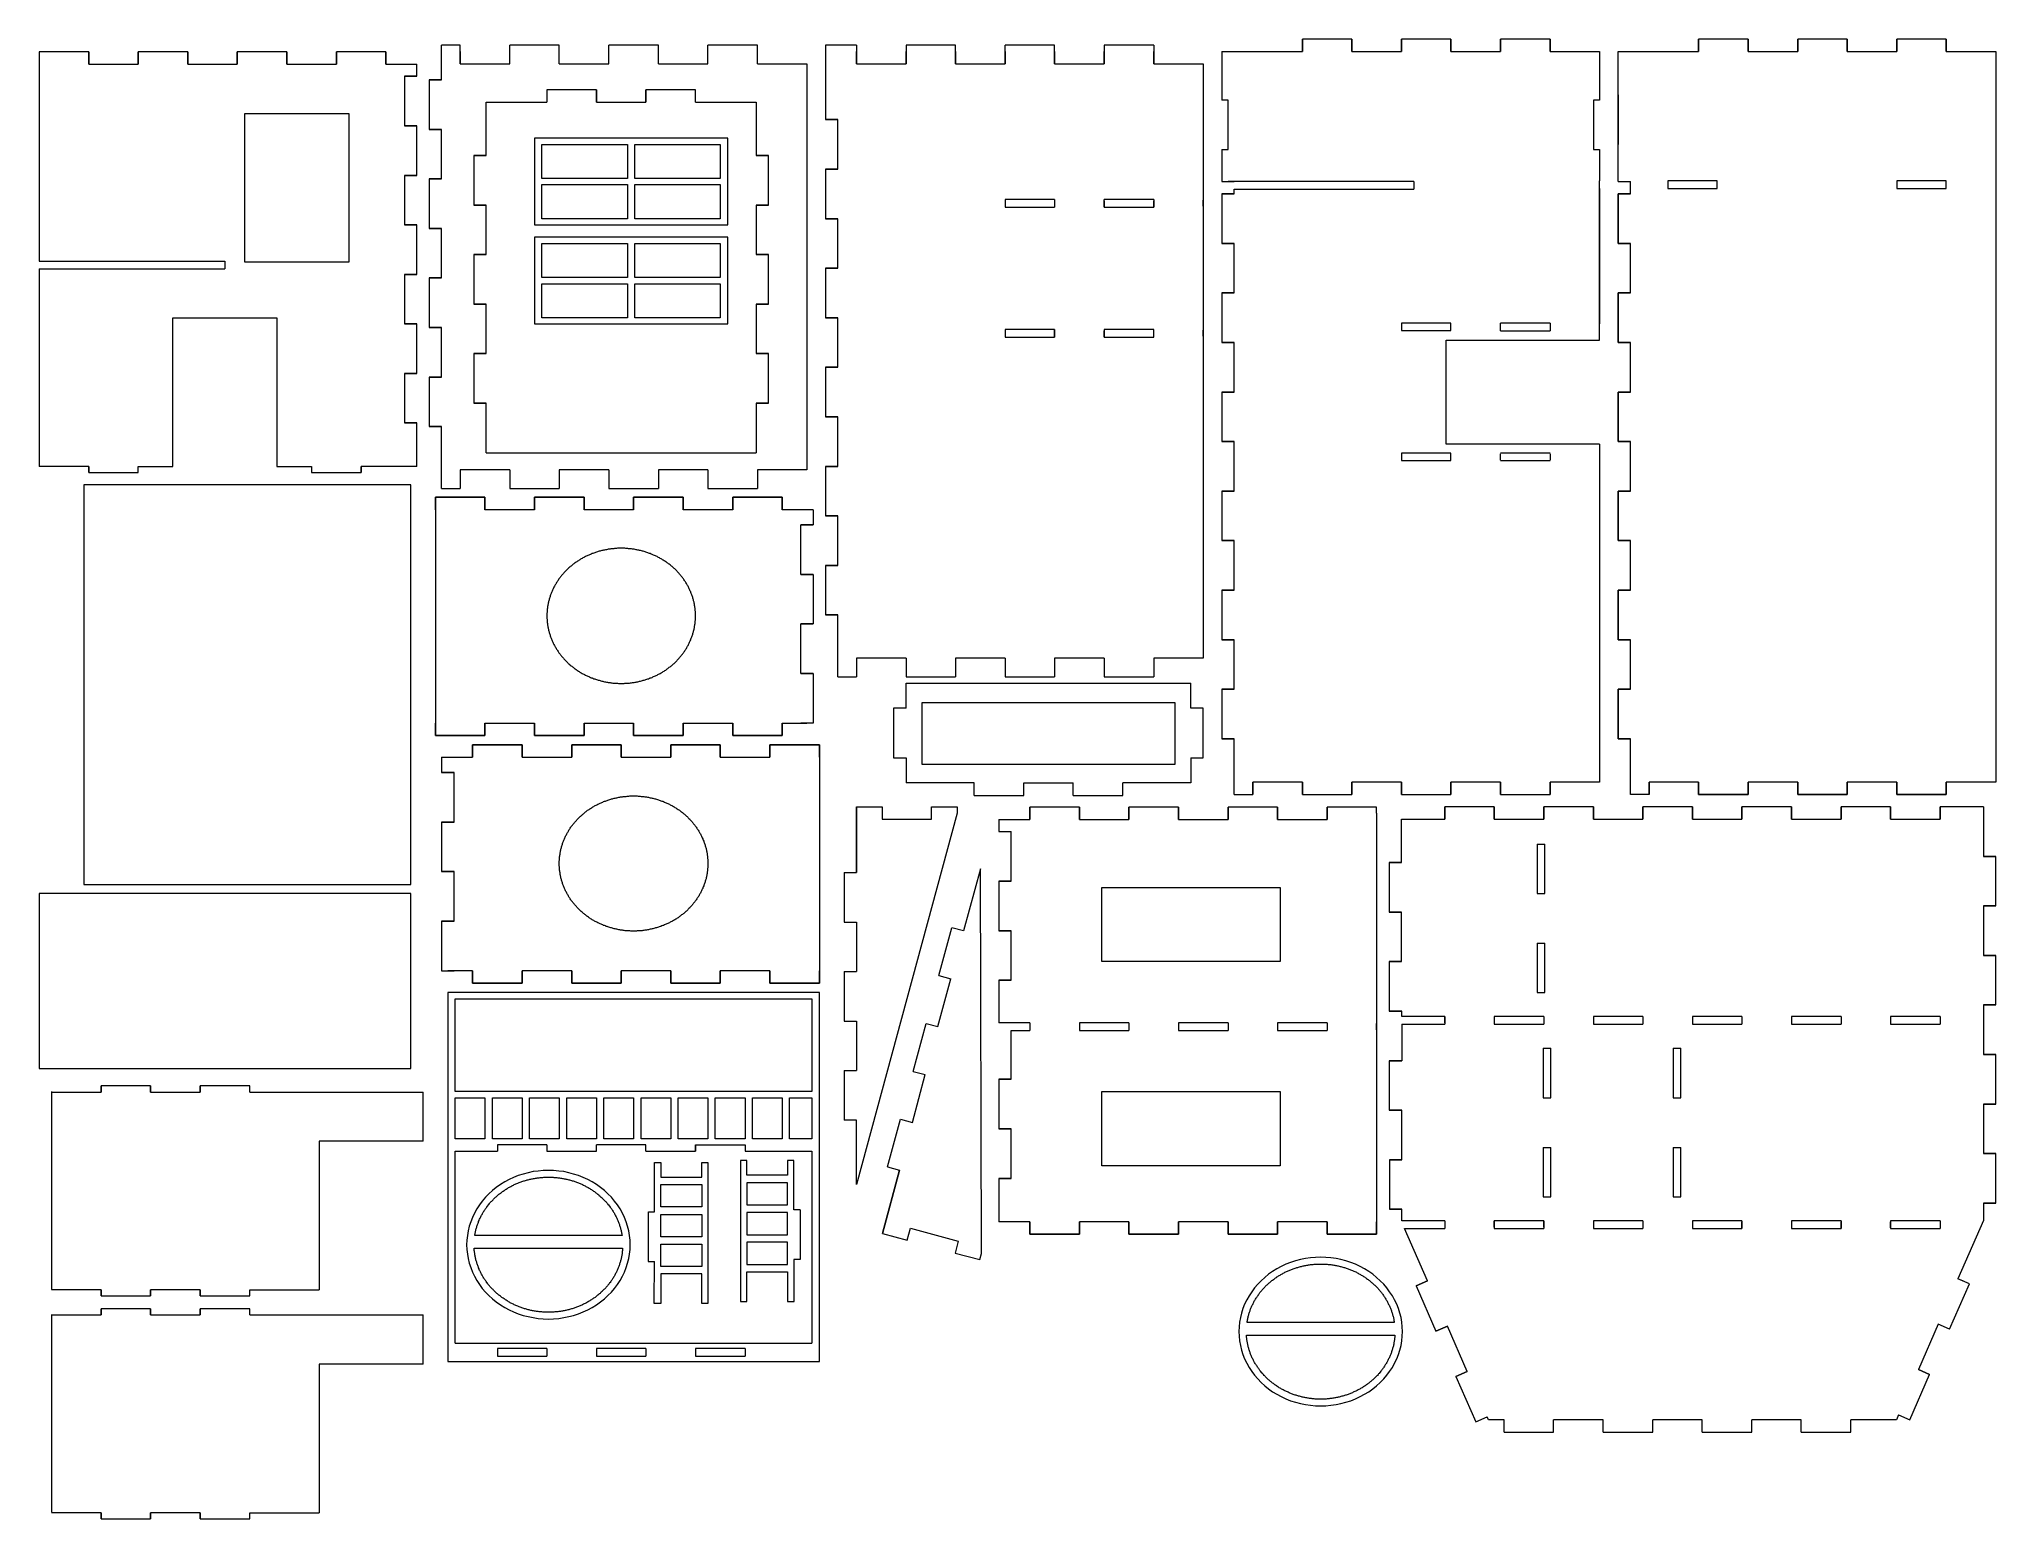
# Model space of a CAD drawing. Extents: x -1690 to -110, y 2665 to 3860.
import ezdxf

# ---------------------------------------------------------------- set-up
doc = ezdxf.new("R2010")
doc.units = 0
doc.layers.get('0').update_dxf_attribs({"lineweight": 5, "true_color": 0xffffff})

msp = doc.modelspace()

# ---------------------------------------------------------------- linework, layer by layer
for p, q in [((-630, 3860), (-670, 3860)), ((-670, 3860), (-670, 3850)), ((-670, 3850), (-670, 3860)), ((-630, 3860), (-630, 3850)), ((-630, 3850), (-630, 3860)), ((-550, 3860), (-590, 3860)), ((-590, 3860), (-590, 3850)), ((-590, 3850), (-590, 3860)), ((-550, 3860), (-550, 3850)), ((-550, 3850), (-550, 3860)), ((-470, 3860), (-510, 3860)), ((-510, 3860), (-510, 3850)), ((-510, 3850), (-510, 3860)), ((-470, 3860), (-470, 3850)), ((-470, 3850), (-470, 3860)), ((-310, 3860), (-350, 3860)), ((-350, 3860), (-350, 3850)), ((-350, 3850), (-350, 3860)), ((-310, 3860), (-310, 3850)), ((-310, 3850), (-310, 3860)), ((-230, 3860), (-270, 3860)), ((-270, 3860), (-270, 3850)), ((-270, 3850), (-270, 3860)), ((-230, 3860), (-230, 3850)), ((-230, 3850), (-230, 3860)), ((-150, 3860), (-190, 3860)), ((-190, 3860), (-190, 3850)), ((-190, 3850), (-190, 3860)), ((-150, 3860), (-150, 3850)), ((-150, 3850), (-150, 3860)), ((-1650, 3849.8), (-1690, 3849.8)), ((-1690, 3849.8), (-1690, 3840)), ((-1690, 3840), (-1690, 3680.6)), ((-1650, 3839.8), (-1650, 3849.8)), ((-1650, 3849.8), (-1650, 3839.8)), ((-1650, 3839.8), (-1610, 3839.8)), ((-1610, 3839.8), (-1610, 3849.8)), ((-1570, 3849.8), (-1610, 3849.8)), ((-1610, 3849.8), (-1610, 3839.8)), ((-1570, 3839.8), (-1570, 3849.8)), ((-1570, 3849.8), (-1570, 3839.8)), ((-1570, 3839.8), (-1530, 3839.8)), ((-1530, 3839.8), (-1530, 3849.8)), ((-1490, 3849.8), (-1530, 3849.8)), ((-1530, 3849.8), (-1530, 3839.8)), ((-1490, 3839.8), (-1490, 3849.8)), ((-1490, 3849.8), (-1490, 3839.8)), ((-1490, 3839.8), (-1450, 3839.8)), ((-1450, 3839.8), (-1450, 3849.8)), ((-1410, 3849.8), (-1450, 3849.8)), ((-1450, 3849.8), (-1450, 3839.8)), ((-1410, 3839.8), (-1410, 3849.8)), ((-1410, 3849.8), (-1410, 3839.8)), ((-1410, 3839.8), (-1385, 3839.8)), ((-1385, 3830), (-1385, 3839.8)), ((-1350, 3855), (-1365, 3855)), ((-1365, 3827.1), (-1365, 3855)), ((-1350, 3840), (-1350, 3855)), ((-1350, 3850), (-1350, 3840)), ((-1350, 3840), (-1310, 3840)), ((-1270, 3855), (-1310, 3855)), ((-1310, 3840), (-1310, 3855)), ((-1270, 3840), (-1270, 3855)), ((-1270, 3840), (-1230, 3840)), ((-1190, 3855), (-1230, 3855)), ((-1230, 3840), (-1230, 3855)), ((-1190, 3840), (-1190, 3855)), ((-1190, 3840), (-1150, 3840)), ((-1110, 3855), (-1150, 3855)), ((-1150, 3840), (-1150, 3855)), ((-1110, 3840), (-1110, 3855)), ((-1110, 3840), (-1070, 3840)), ((-1070, 3840), (-1070, 3512.1)), ((-1030, 3855), (-1055, 3855)), ((-1055, 3855), (-1055, 3795)), ((-1030, 3855), (-1030, 3840)), ((-1030, 3840), (-1030, 3850)), ((-1030, 3840), (-990, 3840)), ((-950, 3855), (-990, 3855)), ((-990, 3855), (-990, 3840)), ((-990, 3840), (-990, 3850)), ((-950, 3840), (-950, 3855)), ((-950, 3850), (-950, 3840)), ((-950, 3840), (-910, 3840)), ((-870, 3855), (-910, 3855)), ((-910, 3840), (-910, 3855)), ((-910, 3850), (-910, 3840)), ((-870, 3840), (-870, 3855)), ((-870, 3850), (-870, 3840)), ((-870, 3840), (-830, 3840)), ((-790, 3855), (-830, 3855)), ((-830, 3855), (-830, 3840)), ((-830, 3840), (-830, 3850)), ((-790, 3855), (-790, 3840)), ((-790, 3840), (-790, 3850)), ((-790, 3840), (-750, 3840)), ((-750, 3840), (-750, 3360)), ((-735, 3850), (-735, 3810.8)), ((-735, 3850), (-670, 3850)), ((-630, 3850), (-590, 3850)), ((-550, 3850), (-510, 3850)), ((-470, 3850), (-430, 3850)), ((-430, 3850), (-430, 3810.8)), ((-415, 3850), (-350, 3850)), ((-415, 3745), (-415, 3850)), ((-310, 3850), (-270, 3850)), ((-230, 3850), (-190, 3850)), ((-150, 3850), (-110, 3850)), ((-110, 3850), (-110, 3260)), ((-1385, 3830), (-1395, 3830)), ((-1395, 3830), (-1395, 3790)), ((-1395, 3830), (-1385, 3830)), ((-1365, 3827.1), (-1375, 3827.1)), ((-1375, 3827.1), (-1375, 3787.1)), ((-1375, 3827.1), (-1365, 3827.1)), ((-1329, 3809), (-1280, 3809)), ((-1329, 3766), (-1329, 3809)), ((-1240, 3819), (-1280, 3819)), ((-1280, 3819), (-1280, 3809)), ((-1240, 3819), (-1240, 3809)), ((-1240, 3809), (-1240, 3819)), ((-1240, 3809), (-1200, 3809)), ((-1200, 3809), (-1200, 3819)), ((-1160, 3819), (-1200, 3819)), ((-1200, 3819), (-1200, 3809)), ((-1160, 3809), (-1160, 3819)), ((-1160, 3809), (-1111, 3809)), ((-1111, 3809), (-1111, 3766)), ((-730, 3810.8), (-735, 3810.8)), ((-730, 3770.8), (-730, 3810.8)), ((-430, 3810.8), (-435, 3810.8)), ((-435, 3810.8), (-435, 3770.8)), ((-415, 3815), (-415, 3775)), ((-415, 3775), (-415, 3815)), ((-1045, 3795), (-1055, 3795)), ((-1055, 3795), (-1045, 3795)), ((-1045, 3755), (-1045, 3795)), ((-1385, 3790), (-1395, 3790)), ((-1395, 3790), (-1385, 3790)), ((-1385, 3750), (-1385, 3790)), ((-1365, 3787.1), (-1375, 3787.1)), ((-1375, 3787.1), (-1365, 3787.1)), ((-1365, 3747.1), (-1365, 3787.1)), ((-1329, 3766), (-1339, 3766)), ((-1339, 3766), (-1339, 3726)), ((-1339, 3766), (-1329, 3766)), ((-1101, 3766), (-1111, 3766)), ((-1111, 3766), (-1101, 3766)), ((-1101, 3726), (-1101, 3766)), ((-735, 3770.8), (-735, 3745)), ((-735, 3770.8), (-730, 3770.8)), ((-435, 3770.8), (-430, 3770.8)), ((-430, 3770.8), (-430, 3745.6)), ((-1385, 3750), (-1395, 3750)), ((-1395, 3750), (-1395, 3710)), ((-1395, 3750), (-1385, 3750)), ((-1365, 3747.1), (-1375, 3747.1)), ((-1375, 3747.1), (-1375, 3707.1)), ((-1375, 3747.1), (-1365, 3747.1)), ((-1045, 3755), (-1055, 3755)), ((-1055, 3755), (-1055, 3715)), ((-1055, 3755), (-1045, 3755)), ((-735, 3745), (-725, 3745)), ((-580, 3745), (-730, 3745)), ((-580, 3745), (-580, 3738.8)), ((-430, 3627), (-430, 3745.6)), ((-415, 3745), (-405, 3745)), ((-405, 3735), (-405, 3745)), ((-335, 3745.6), (-375, 3745.6)), ((-375, 3745.6), (-375, 3739.4)), ((-335, 3739.4), (-335, 3745.6)), ((-150, 3745.6), (-190, 3745.6)), ((-190, 3745.6), (-190, 3739.4)), ((-150, 3739.4), (-150, 3745.6)), ((-870, 3730.6), (-910, 3730.6)), ((-910, 3730.6), (-910, 3724.4)), ((-870, 3730.6), (-870, 3724.4)), ((-790, 3730.6), (-830, 3730.6)), ((-830, 3724.4), (-830, 3730.6)), ((-830, 3729.4), (-830, 3724.4)), ((-790, 3730.6), (-790, 3724.4)), ((-790, 3724.4), (-790, 3729.4)), ((-750, 3725), (-750, 3730)), ((-725, 3735), (-735, 3735)), ((-735, 3735), (-735, 3695)), ((-735, 3735), (-725, 3735)), ((-725, 3735), (-725, 3738.8)), ((-725, 3738.8), (-580, 3738.8)), ((-430, 3739.4), (-430, 3630)), ((-405, 3735), (-415, 3735)), ((-415, 3735), (-415, 3695)), ((-415, 3735), (-405, 3735)), ((-415, 3695), (-415, 3735)), ((-415, 3735), (-405, 3735)), ((-375, 3739.4), (-335, 3739.4)), ((-190, 3739.4), (-150, 3739.4)), ((-1329, 3726), (-1339, 3726)), ((-1339, 3726), (-1329, 3726)), ((-1329, 3686), (-1329, 3726)), ((-1101, 3726), (-1111, 3726)), ((-1111, 3726), (-1111, 3686)), ((-1111, 3726), (-1101, 3726)), ((-1045, 3715), (-1055, 3715)), ((-1055, 3715), (-1045, 3715)), ((-1045, 3675), (-1045, 3715)), ((-910, 3724.4), (-870, 3724.4)), ((-830, 3724.4), (-830, 3725.6)), ((-830, 3724.4), (-790, 3724.4)), ((-1385, 3710), (-1395, 3710)), ((-1395, 3710), (-1385, 3710)), ((-1385, 3670), (-1385, 3710)), ((-1365, 3707.1), (-1375, 3707.1)), ((-1375, 3707.1), (-1365, 3707.1)), ((-1365, 3667.1), (-1365, 3707.1)), ((-1329, 3686), (-1339, 3686)), ((-1339, 3686), (-1339, 3646)), ((-1339, 3686), (-1329, 3686)), ((-1101, 3686), (-1111, 3686)), ((-1111, 3686), (-1101, 3686)), ((-1101, 3646), (-1101, 3686)), ((-725, 3695), (-735, 3695)), ((-735, 3695), (-725, 3695)), ((-725, 3655), (-725, 3695)), ((-405, 3695), (-415, 3695)), ((-415, 3695), (-405, 3695)), ((-405, 3695), (-415, 3695)), ((-405, 3655), (-405, 3695)), ((-405, 3655), (-405, 3695)), ((-1690, 3680.6), (-1540, 3680.6)), ((-1690, 3674.4), (-1540, 3674.4)), ((-1690, 3674.4), (-1690, 3515)), ((-1540, 3680.6), (-1540, 3674.4)), ((-1385, 3670), (-1395, 3670)), ((-1395, 3670), (-1395, 3630)), ((-1395, 3670), (-1385, 3670)), ((-1365, 3667.1), (-1375, 3667.1)), ((-1375, 3667.1), (-1375, 3627.1)), ((-1375, 3667.1), (-1365, 3667.1)), ((-1045, 3675), (-1055, 3675)), ((-1055, 3675), (-1055, 3635)), ((-1055, 3675), (-1045, 3675)), ((-725, 3655), (-735, 3655)), ((-735, 3655), (-735, 3615)), ((-735, 3655), (-725, 3655)), ((-405, 3655), (-415, 3655)), ((-415, 3655), (-415, 3615)), ((-415, 3655), (-405, 3655)), ((-415, 3615), (-415, 3655)), ((-415, 3655), (-405, 3655)), ((-1582, 3515), (-1582, 3635)), ((-1582, 3635), (-1498, 3635)), ((-1498, 3635), (-1498, 3515)), ((-1329, 3646), (-1339, 3646)), ((-1339, 3646), (-1329, 3646)), ((-1329, 3606), (-1329, 3646)), ((-1101, 3646), (-1111, 3646)), ((-1111, 3646), (-1111, 3606)), ((-1111, 3646), (-1101, 3646)), ((-1045, 3635), (-1055, 3635)), ((-1055, 3635), (-1045, 3635)), ((-1045, 3595), (-1045, 3635)), ((-1385, 3630), (-1395, 3630)), ((-1395, 3630), (-1385, 3630)), ((-1385, 3590), (-1385, 3630)), ((-1365, 3627.1), (-1375, 3627.1)), ((-1375, 3627.1), (-1365, 3627.1)), ((-1365, 3587.1), (-1365, 3627.1)), ((-870, 3625.6), (-910, 3625.6)), ((-910, 3625.6), (-910, 3619.4)), ((-910, 3619.4), (-870, 3619.4)), ((-870, 3625.6), (-870, 3619.4)), ((-870, 3619.4), (-870, 3625.6)), ((-790, 3625.6), (-830, 3625.6)), ((-830, 3625.6), (-830, 3619.4)), ((-830, 3619.4), (-830, 3624.4)), ((-830, 3619.4), (-790, 3619.4)), ((-790, 3619.4), (-790, 3625.6)), ((-750, 3620), (-750, 3625)), ((-550, 3630.6), (-590, 3630.6)), ((-590, 3630.6), (-590, 3624.6)), ((-590, 3624.6), (-550, 3624.6)), ((-550, 3624.6), (-550, 3630.6)), ((-470, 3630.6), (-510, 3630.6)), ((-510, 3624.4), (-510, 3630.6)), ((-510, 3624.4), (-470, 3624.4)), ((-470, 3630.6), (-470, 3624.4)), ((-430, 3617), (-430, 3630)), ((-1329, 3606), (-1339, 3606)), ((-1339, 3606), (-1339, 3566)), ((-1339, 3606), (-1329, 3606)), ((-1101, 3606), (-1111, 3606)), ((-1111, 3606), (-1101, 3606)), ((-1101, 3566), (-1101, 3606)), ((-725, 3615), (-735, 3615)), ((-735, 3615), (-725, 3615)), ((-725, 3575), (-725, 3615)), ((-554, 3617), (-430, 3617)), ((-554, 3533), (-554, 3617)), ((-405, 3615), (-415, 3615)), ((-415, 3615), (-405, 3615)), ((-405, 3615), (-415, 3615)), ((-405, 3575), (-405, 3615)), ((-405, 3575), (-405, 3615)), ((-1385, 3590), (-1395, 3590)), ((-1395, 3590), (-1395, 3550)), ((-1395, 3590), (-1385, 3590)), ((-1365, 3587.1), (-1375, 3587.1)), ((-1375, 3587.1), (-1375, 3547.1)), ((-1375, 3587.1), (-1365, 3587.1)), ((-1045, 3595), (-1055, 3595)), ((-1055, 3595), (-1055, 3555)), ((-1055, 3595), (-1045, 3595)), ((-725, 3575), (-735, 3575)), ((-735, 3575), (-735, 3535)), ((-735, 3575), (-725, 3575)), ((-405, 3575), (-415, 3575)), ((-415, 3575), (-415, 3535)), ((-415, 3575), (-405, 3575)), ((-415, 3535), (-415, 3575)), ((-415, 3575), (-405, 3575)), ((-1329, 3566), (-1339, 3566)), ((-1339, 3566), (-1329, 3566)), ((-1329, 3526), (-1329, 3566)), ((-1101, 3566), (-1111, 3566)), ((-1111, 3566), (-1111, 3526)), ((-1111, 3566), (-1101, 3566)), ((-1385, 3550), (-1395, 3550)), ((-1395, 3550), (-1385, 3550)), ((-1385, 3515), (-1385, 3550)), ((-1365, 3547.1), (-1375, 3547.1)), ((-1375, 3547.1), (-1365, 3547.1)), ((-1365, 3497.1), (-1365, 3547.1)), ((-1045, 3555), (-1055, 3555)), ((-1055, 3555), (-1045, 3555)), ((-1045, 3515), (-1045, 3555)), ((-1329, 3526), (-1111, 3526)), ((-725, 3535), (-735, 3535)), ((-735, 3535), (-725, 3535)), ((-725, 3495), (-725, 3535)), ((-550, 3525.6), (-590, 3525.6)), ((-590, 3525.6), (-590, 3519.6)), ((-430, 3533), (-554, 3533)), ((-550, 3519.6), (-550, 3525.6)), ((-470, 3525.6), (-510, 3525.6)), ((-510, 3520), (-510, 3525)), ((-470, 3525), (-470, 3520)), ((-430, 3533), (-430, 3260)), ((-405, 3535), (-415, 3535)), ((-415, 3535), (-405, 3535)), ((-405, 3535), (-415, 3535)), ((-405, 3495), (-405, 3535)), ((-405, 3495), (-405, 3535)), ((-1650, 3515), (-1690, 3515)), ((-1650, 3510), (-1650, 3515)), ((-1650, 3515), (-1650, 3510)), ((-1650, 3510), (-1610, 3510)), ((-1610, 3510), (-1610, 3515)), ((-1610, 3515), (-1582, 3515)), ((-1498, 3515), (-1470, 3515)), ((-1470, 3515), (-1470, 3510)), ((-1470, 3510), (-1430, 3510)), ((-1385, 3515), (-1430, 3515)), ((-1430, 3515), (-1430, 3510)), ((-1430, 3510), (-1430, 3515)), ((-1310, 3512.1), (-1350, 3512.1)), ((-1350, 3512.1), (-1350, 3497.1)), ((-1310, 3512.1), (-1310, 3497.1)), ((-1230, 3512.1), (-1270, 3512.1)), ((-1270, 3512.1), (-1270, 3497.1)), ((-1230, 3512.1), (-1230, 3497.1)), ((-1150, 3512.1), (-1190, 3512.1)), ((-1190, 3512.1), (-1190, 3497.1)), ((-1150, 3512.1), (-1150, 3497.1)), ((-1070, 3512.1), (-1110, 3512.1)), ((-1110, 3512.1), (-1110, 3497.1)), ((-1045, 3515), (-1055, 3515)), ((-1055, 3515), (-1055, 3475)), ((-1055, 3515), (-1045, 3515)), ((-590, 3519.6), (-550, 3519.6)), ((-510, 3519.6), (-470, 3519.6)), ((-1365, 3497.1), (-1350, 3497.1)), ((-1310, 3497.1), (-1270, 3497.1)), ((-1230, 3497.1), (-1190, 3497.1)), ((-1150, 3497.1), (-1110, 3497.1)), ((-725, 3495), (-735, 3495)), ((-735, 3495), (-735, 3455)), ((-735, 3495), (-725, 3495)), ((-405, 3495), (-415, 3495)), ((-415, 3495), (-415, 3455)), ((-415, 3495), (-405, 3495)), ((-415, 3455), (-415, 3495)), ((-415, 3495), (-405, 3495)), ((-1370, 3480), (-1370, 3490)), ((-1370, 3490), (-1330, 3490)), ((-1330, 3490), (-1370, 3490)), ((-1370, 3490), (-1370, 3297.7)), ((-1330, 3490), (-1330, 3480)), ((-1330, 3480), (-1330, 3490)), ((-1330, 3480), (-1330, 3490)), ((-1290, 3480), (-1330, 3480)), ((-1290, 3480), (-1330, 3480)), ((-1290, 3490), (-1290, 3480)), ((-1290, 3480), (-1290, 3490)), ((-1290, 3490), (-1250, 3490)), ((-1250, 3490), (-1290, 3490)), ((-1290, 3490), (-1290, 3480)), ((-1250, 3490), (-1250, 3480)), ((-1250, 3480), (-1250, 3490)), ((-1250, 3480), (-1250, 3490)), ((-1210, 3480), (-1250, 3480)), ((-1210, 3480), (-1250, 3480)), ((-1210, 3490), (-1210, 3480)), ((-1210, 3480), (-1210, 3490)), ((-1210, 3490), (-1170, 3490)), ((-1170, 3490), (-1210, 3490)), ((-1210, 3490), (-1210, 3480)), ((-1170, 3490), (-1170, 3480)), ((-1170, 3480), (-1170, 3490)), ((-1170, 3480), (-1170, 3490)), ((-1130, 3480), (-1170, 3480)), ((-1130, 3480), (-1170, 3480)), ((-1130, 3490), (-1130, 3480)), ((-1130, 3480), (-1130, 3490)), ((-1130, 3490), (-1090, 3490)), ((-1090, 3490), (-1130, 3490)), ((-1130, 3490), (-1130, 3480)), ((-1090, 3490), (-1090, 3480)), ((-1090, 3480), (-1090, 3490)), ((-1090, 3480), (-1090, 3490)), ((-1065, 3480), (-1090, 3480)), ((-1065, 3480), (-1065, 3467.7)), ((-1075, 3427.7), (-1075, 3467.7)), ((-1075, 3467.7), (-1065, 3467.7)), ((-1065, 3467.7), (-1075, 3467.7)), ((-1070, 3467.7), (-1075, 3467.7)), ((-1045, 3475), (-1055, 3475)), ((-1055, 3475), (-1045, 3475)), ((-1045, 3435), (-1045, 3475)), ((-725, 3455), (-735, 3455)), ((-735, 3455), (-725, 3455)), ((-725, 3415), (-725, 3455)), ((-405, 3455), (-415, 3455)), ((-415, 3455), (-405, 3455)), ((-405, 3455), (-415, 3455)), ((-405, 3415), (-405, 3455)), ((-405, 3415), (-405, 3455)), ((-1045, 3435), (-1055, 3435)), ((-1055, 3435), (-1055, 3395)), ((-1055, 3435), (-1045, 3435)), ((-1075, 3427.7), (-1065, 3427.7)), ((-1065, 3427.7), (-1075, 3427.7)), ((-1065, 3427.7), (-1065, 3387.7)), ((-725, 3415), (-735, 3415)), ((-735, 3415), (-735, 3375)), ((-735, 3415), (-725, 3415)), ((-405, 3415), (-415, 3415)), ((-415, 3415), (-415, 3375)), ((-415, 3415), (-405, 3415)), ((-415, 3375), (-415, 3415)), ((-415, 3415), (-405, 3415)), ((-1075, 3347.7), (-1075, 3387.7)), ((-1075, 3387.7), (-1065, 3387.7)), ((-1065, 3387.7), (-1075, 3387.7)), ((-1045, 3395), (-1055, 3395)), ((-1055, 3395), (-1045, 3395)), ((-1045, 3345), (-1045, 3395)), ((-725, 3375), (-735, 3375)), ((-735, 3375), (-725, 3375)), ((-725, 3335), (-725, 3375)), ((-405, 3375), (-415, 3375)), ((-415, 3375), (-405, 3375)), ((-405, 3375), (-415, 3375)), ((-405, 3335), (-405, 3375)), ((-405, 3335), (-405, 3375)), ((-990, 3360), (-1030, 3360)), ((-1030, 3360), (-1030, 3345)), ((-990, 3360), (-990, 3345)), ((-910, 3360), (-950, 3360)), ((-950, 3360), (-950, 3345)), ((-910, 3360), (-910, 3345)), ((-830, 3360), (-870, 3360)), ((-870, 3360), (-870, 3345)), ((-830, 3360), (-830, 3345)), ((-750, 3360), (-790, 3360)), ((-790, 3360), (-790, 3345)), ((-1075, 3347.7), (-1065, 3347.7)), ((-1065, 3347.7), (-1075, 3347.7)), ((-1065, 3347.7), (-1065, 3307.7)), ((-1045, 3345), (-1030, 3345)), ((-990, 3345), (-950, 3345)), ((-990, 3319.6), (-990, 3340)), ((-990, 3340), (-760, 3340)), ((-910, 3345), (-870, 3345)), ((-830, 3345), (-790, 3345)), ((-760, 3319.6), (-760, 3340)), ((-725, 3335), (-735, 3335)), ((-735, 3335), (-735, 3295)), ((-735, 3335), (-725, 3335)), ((-405, 3335), (-415, 3335)), ((-415, 3335), (-415, 3295)), ((-415, 3335), (-405, 3335)), ((-415, 3295), (-415, 3335)), ((-415, 3335), (-405, 3335)), ((-990, 3319.6), (-1000, 3319.6)), ((-1000, 3319.6), (-1000, 3279.6)), ((-750, 3319.6), (-760, 3319.6)), ((-750, 3279.6), (-750, 3319.6)), ((-1370, 3297.7), (-1370, 3307.7)), ((-1330, 3307.7), (-1330, 3297.7)), ((-1330, 3297.7), (-1330, 3307.7)), ((-1330, 3307.7), (-1290, 3307.7)), ((-1330, 3297.7), (-1330, 3307.7)), ((-1330, 3307.7), (-1290, 3307.7)), ((-1290, 3307.7), (-1290, 3297.7)), ((-1290, 3297.7), (-1290, 3307.7)), ((-1290, 3307.7), (-1290, 3297.7)), ((-1250, 3307.7), (-1250, 3297.7)), ((-1250, 3297.7), (-1250, 3307.7)), ((-1250, 3307.7), (-1210, 3307.7)), ((-1250, 3297.7), (-1250, 3307.7)), ((-1250, 3307.7), (-1210, 3307.7)), ((-1210, 3307.7), (-1210, 3297.7)), ((-1210, 3297.7), (-1210, 3307.7)), ((-1210, 3307.7), (-1210, 3297.7)), ((-1170, 3307.7), (-1170, 3297.7)), ((-1170, 3297.7), (-1170, 3307.7)), ((-1170, 3307.7), (-1130, 3307.7)), ((-1170, 3297.7), (-1170, 3307.7)), ((-1170, 3307.7), (-1130, 3307.7)), ((-1130, 3307.7), (-1130, 3297.7)), ((-1130, 3297.7), (-1130, 3307.7)), ((-1130, 3307.7), (-1130, 3297.7)), ((-1090, 3307.7), (-1090, 3297.7)), ((-1090, 3297.7), (-1090, 3307.7)), ((-1090, 3307.7), (-1070, 3307.7)), ((-1090, 3297.7), (-1090, 3307.7)), ((-1065, 3307.7), (-1075, 3307.7)), ((-1330, 3297.7), (-1370, 3297.7)), ((-1370, 3297.7), (-1330, 3297.7)), ((-1300, 3290), (-1340, 3290)), ((-1340, 3290), (-1340, 3280)), ((-1340, 3280), (-1340, 3290)), ((-1340, 3280), (-1340, 3290)), ((-1340, 3290), (-1300, 3290)), ((-1300, 3290), (-1300, 3280)), ((-1300, 3280), (-1300, 3290)), ((-1300, 3290), (-1300, 3280)), ((-1250, 3297.7), (-1290, 3297.7)), ((-1290, 3297.7), (-1250, 3297.7)), ((-1220, 3290), (-1260, 3290)), ((-1260, 3290), (-1260, 3280)), ((-1260, 3280), (-1260, 3290)), ((-1260, 3280), (-1260, 3290)), ((-1260, 3290), (-1220, 3290)), ((-1220, 3290), (-1220, 3280)), ((-1220, 3280), (-1220, 3290)), ((-1220, 3290), (-1220, 3280)), ((-1170, 3297.7), (-1210, 3297.7)), ((-1210, 3297.7), (-1170, 3297.7)), ((-1140, 3290), (-1180, 3290)), ((-1180, 3290), (-1180, 3280)), ((-1180, 3280), (-1180, 3290)), ((-1180, 3280), (-1180, 3290)), ((-1180, 3290), (-1140, 3290)), ((-1140, 3290), (-1140, 3280)), ((-1140, 3280), (-1140, 3290)), ((-1140, 3290), (-1140, 3280)), ((-1090, 3297.7), (-1130, 3297.7)), ((-1130, 3297.7), (-1090, 3297.7)), ((-1060, 3290), (-1100, 3290)), ((-1100, 3290), (-1100, 3280)), ((-1100, 3280), (-1100, 3290)), ((-1100, 3280), (-1100, 3290)), ((-1100, 3290), (-1060, 3290)), ((-1060, 3280), (-1060, 3290)), ((-1060, 3290), (-1060, 3097.7)), ((-725, 3295), (-735, 3295)), ((-735, 3295), (-725, 3295)), ((-725, 3250), (-725, 3295)), ((-405, 3295), (-415, 3295)), ((-415, 3295), (-405, 3295)), ((-405, 3295), (-415, 3295)), ((-405, 3255), (-405, 3295)), ((-405, 3250), (-405, 3295)), ((-1365, 3280), (-1340, 3280)), ((-1365, 3280), (-1365, 3267.7)), ((-1300, 3280), (-1260, 3280)), ((-1300, 3280), (-1260, 3280)), ((-1220, 3280), (-1180, 3280)), ((-1220, 3280), (-1180, 3280)), ((-1140, 3280), (-1100, 3280)), ((-1140, 3280), (-1100, 3280)), ((-1000, 3279.6), (-990, 3279.6)), ((-990, 3279.6), (-990, 3259.3)), ((-760, 3279.6), (-750, 3279.6)), ((-760, 3279.6), (-760, 3259.3)), ((-760, 3279.6), (-760, 3259.3)), ((-1355, 3267.7), (-1365, 3267.7)), ((-1365, 3267.7), (-1355, 3267.7)), ((-1360, 3267.7), (-1355, 3267.7)), ((-1355, 3227.7), (-1355, 3267.7)), ((-935, 3259.3), (-990, 3259.3)), ((-935, 3249.3), (-935, 3259.3)), ((-895, 3249.3), (-895, 3259.3)), ((-895, 3259.3), (-855, 3259.3)), ((-855, 3249.3), (-855, 3259.3)), ((-815, 3249.3), (-815, 3259.3)), ((-760, 3259.3), (-815, 3259.3)), ((-670, 3260), (-710, 3260)), ((-710, 3260), (-710, 3250)), ((-710, 3250), (-710, 3260)), ((-670, 3260), (-670, 3250)), ((-670, 3250), (-670, 3260)), ((-590, 3260), (-630, 3260)), ((-630, 3260), (-630, 3250)), ((-630, 3250), (-630, 3260)), ((-590, 3260), (-590, 3250)), ((-590, 3250), (-590, 3260)), ((-510, 3260), (-550, 3260)), ((-550, 3260), (-550, 3250)), ((-550, 3250), (-550, 3260)), ((-510, 3260), (-510, 3250)), ((-510, 3250), (-510, 3260)), ((-430, 3260), (-470, 3260)), ((-470, 3260), (-470, 3250)), ((-470, 3250), (-470, 3260)), ((-350, 3260), (-390, 3260)), ((-390, 3260), (-390, 3250)), ((-390, 3250), (-390, 3260)), ((-350, 3260), (-390, 3260)), ((-390, 3260), (-390, 3250)), ((-350, 3260), (-350, 3250)), ((-350, 3250), (-350, 3260)), ((-350, 3250), (-350, 3260)), ((-270, 3260), (-310, 3260)), ((-310, 3260), (-310, 3250)), ((-310, 3250), (-310, 3260)), ((-270, 3260), (-310, 3260)), ((-310, 3260), (-310, 3250)), ((-270, 3260), (-270, 3250)), ((-270, 3250), (-270, 3260)), ((-270, 3250), (-270, 3260)), ((-190, 3260), (-230, 3260)), ((-230, 3260), (-230, 3250)), ((-230, 3250), (-230, 3260)), ((-190, 3260), (-230, 3260)), ((-230, 3260), (-230, 3250)), ((-190, 3260), (-190, 3250)), ((-190, 3250), (-190, 3260)), ((-190, 3250), (-190, 3260)), ((-110, 3260), (-150, 3260)), ((-150, 3260), (-150, 3250)), ((-150, 3250), (-150, 3260)), ((-110, 3260), (-150, 3260)), ((-150, 3260), (-150, 3250)), ((-1030, 3240), (-1009.4, 3240)), ((-1030, 3187), (-1030, 3240)), ((-1030, 3240), (-1030, 3187)), ((-1009.4, 3240), (-1009.4, 3230)), ((-969.4, 3230), (-969.4, 3240)), ((-969.4, 3240), (-948.8, 3240)), ((-948.8, 3240), (-948.8, 3235)), ((-935, 3249.3), (-895, 3249.3)), ((-850, 3239.8), (-890, 3239.8)), ((-890, 3239.8), (-890, 3229.8)), ((-890, 3229.8), (-890, 3239.8)), ((-855, 3249.3), (-815, 3249.3)), ((-850, 3239.8), (-850, 3229.8)), ((-850, 3229.8), (-850, 3239.8)), ((-770, 3239.8), (-810, 3239.8)), ((-810, 3239.8), (-810, 3229.8)), ((-810, 3229.8), (-810, 3239.8)), ((-770, 3239.8), (-770, 3229.8)), ((-770, 3229.8), (-770, 3239.8)), ((-690, 3239.8), (-730, 3239.8)), ((-730, 3239.8), (-730, 3229.8)), ((-730, 3229.8), (-730, 3239.8)), ((-725, 3250), (-710, 3250)), ((-690, 3239.8), (-690, 3229.8)), ((-690, 3229.8), (-690, 3239.8)), ((-670, 3250), (-630, 3250)), ((-610, 3239.8), (-650, 3239.8)), ((-650, 3239.8), (-650, 3229.8)), ((-650, 3229.8), (-650, 3239.8)), ((-610, 3235), (-610, 3239.8)), ((-590, 3250), (-550, 3250)), ((-555, 3240), (-555, 3230)), ((-515, 3240), (-555, 3240)), ((-555, 3230), (-555, 3240)), ((-515, 3240), (-515, 3230)), ((-515, 3230), (-515, 3240)), ((-510, 3250), (-470, 3250)), ((-475, 3240), (-475, 3230)), ((-435, 3240), (-475, 3240)), ((-475, 3230), (-475, 3240)), ((-435, 3240), (-435, 3230)), ((-435, 3230), (-435, 3240)), ((-390, 3250), (-405, 3250)), ((-395, 3240), (-395, 3230)), ((-355, 3240), (-395, 3240)), ((-395, 3230), (-395, 3240)), ((-355, 3240), (-355, 3230)), ((-355, 3230), (-355, 3240)), ((-350, 3250), (-310, 3250)), ((-310, 3250), (-350, 3250)), ((-315, 3240), (-315, 3230)), ((-275, 3240), (-315, 3240)), ((-315, 3230), (-315, 3240)), ((-275, 3240), (-275, 3230)), ((-275, 3230), (-275, 3240)), ((-270, 3250), (-230, 3250)), ((-230, 3250), (-270, 3250)), ((-235, 3240), (-235, 3230)), ((-195, 3240), (-235, 3240)), ((-235, 3230), (-235, 3240)), ((-195, 3240), (-195, 3230)), ((-195, 3230), (-195, 3240)), ((-190, 3250), (-150, 3250)), ((-150, 3250), (-190, 3250)), ((-155, 3240), (-155, 3230)), ((-120, 3240), (-155, 3240)), ((-155, 3230), (-155, 3240)), ((-120, 3240), (-120, 3200)), ((-1355, 3227.7), (-1365, 3227.7)), ((-1365, 3227.7), (-1365, 3187.7)), ((-1365, 3227.7), (-1355, 3227.7)), ((-948.8, 3235), (-1030, 2935)), ((-1009.4, 3230), (-969.4, 3230)), ((-1009.4, 3230), (-969.4, 3230)), ((-915, 3229.8), (-890, 3229.8)), ((-915, 3229.8), (-915, 3220)), ((-850, 3229.8), (-810, 3229.8)), ((-770, 3229.8), (-730, 3229.8)), ((-690, 3229.8), (-650, 3229.8)), ((-610, 3235), (-610, 2895)), ((-590, 3230), (-555, 3230)), ((-590, 3195), (-590, 3230)), ((-515, 3230), (-475, 3230)), ((-435, 3230), (-395, 3230)), ((-355, 3230), (-315, 3230)), ((-275, 3230), (-235, 3230)), ((-195, 3230), (-155, 3230)), ((-915, 3220), (-905, 3220)), ((-905, 3219.8), (-915, 3219.8)), ((-905, 3180), (-905, 3220)), ((-480.5, 3210), (-480.5, 3170)), ((-480.5, 3210), (-474.3, 3210)), ((-474.3, 3170), (-474.3, 3210)), ((-600, 3195), (-590, 3195)), ((-600, 3195), (-600, 3155)), ((-590, 3195), (-600, 3195)), ((-120, 3200), (-110, 3200)), ((-110, 3200), (-120, 3200)), ((-110, 3160), (-110, 3200)), ((-1355, 3187.7), (-1365, 3187.7)), ((-1365, 3187.7), (-1355, 3187.7)), ((-1355, 3147.7), (-1355, 3187.7)), ((-1040, 3187), (-1040, 3147)), ((-1040, 3187), (-1030, 3187)), ((-930, 3190), (-943.5, 3139.8)), ((-929.2, 2879.2), (-930, 3190)), ((-905, 3180), (-915, 3180)), ((-915, 3180), (-915, 3140)), ((-915, 3180), (-905, 3180)), ((-480.5, 3170), (-474.3, 3170)), ((-1355, 3147.7), (-1365, 3147.7)), ((-1365, 3147.7), (-1365, 3107.7)), ((-1365, 3147.7), (-1355, 3147.7)), ((-1040, 3147), (-1030, 3147)), ((-1030, 3147), (-1030, 3107)), ((-600, 3155), (-590, 3155)), ((-589.9, 3155), (-599.9, 3155)), ((-589.9, 3115), (-589.9, 3155)), ((-120, 3160), (-110, 3160)), ((-120, 3160), (-120, 3120)), ((-110, 3160), (-120, 3160)), ((-963.5, 3103.7), (-953.1, 3142.4)), ((-943.5, 3139.8), (-953.1, 3142.4)), ((-905, 3140), (-915, 3140)), ((-915, 3140), (-905, 3140)), ((-905, 3100), (-905, 3140)), ((-480.5, 3130), (-474.3, 3130)), ((-480.5, 3130), (-480.5, 3090)), ((-474.3, 3090), (-474.3, 3130)), ((-599.9, 3115), (-589.9, 3115)), ((-599.9, 3115), (-599.9, 3075)), ((-589.9, 3115), (-599.9, 3115)), ((-120, 3120), (-110, 3120)), ((-110, 3120), (-120, 3120)), ((-110, 3080), (-110, 3120)), ((-1365, 3107.7), (-1355, 3107.7)), ((-1340, 3107.7), (-1360, 3107.7)), ((-1340, 3107.7), (-1340, 3097.7)), ((-1340, 3097.7), (-1340, 3107.7)), ((-1340, 3097.7), (-1340, 3107.7)), ((-1340, 3097.7), (-1300, 3097.7)), ((-1300, 3097.7), (-1340, 3097.7)), ((-1260, 3107.7), (-1300, 3107.7)), ((-1300, 3107.7), (-1300, 3097.7)), ((-1300, 3097.7), (-1300, 3107.7)), ((-1260, 3107.7), (-1300, 3107.7)), ((-1300, 3107.7), (-1300, 3097.7)), ((-1260, 3107.7), (-1260, 3097.7)), ((-1260, 3097.7), (-1260, 3107.7)), ((-1260, 3097.7), (-1260, 3107.7)), ((-1260, 3097.7), (-1220, 3097.7)), ((-1220, 3097.7), (-1260, 3097.7)), ((-1180, 3107.7), (-1220, 3107.7)), ((-1220, 3107.7), (-1220, 3097.7)), ((-1220, 3097.7), (-1220, 3107.7)), ((-1180, 3107.7), (-1220, 3107.7)), ((-1220, 3107.7), (-1220, 3097.7)), ((-1180, 3107.7), (-1180, 3097.7)), ((-1180, 3097.7), (-1180, 3107.7)), ((-1180, 3097.7), (-1180, 3107.7)), ((-1180, 3097.7), (-1140, 3097.7)), ((-1140, 3097.7), (-1180, 3097.7)), ((-1100, 3107.7), (-1140, 3107.7)), ((-1140, 3107.7), (-1140, 3097.7)), ((-1140, 3097.7), (-1140, 3107.7)), ((-1100, 3107.7), (-1140, 3107.7)), ((-1140, 3107.7), (-1140, 3097.7)), ((-1100, 3107.7), (-1100, 3097.7)), ((-1100, 3097.7), (-1100, 3107.7)), ((-1100, 3097.7), (-1100, 3107.7)), ((-1100, 3097.7), (-1060, 3097.7)), ((-1060, 3097.7), (-1100, 3097.7)), ((-1060, 3097.7), (-1060, 3107.7)), ((-1040, 3107), (-1040, 3067)), ((-1040, 3107), (-1030, 3107)), ((-964.2, 3062.5), (-953.8, 3101.1)), ((-963.5, 3103.7), (-953.8, 3101.1)), ((-905, 3100), (-915, 3100)), ((-915, 3100), (-915, 3065.6)), ((-915, 3100), (-905, 3100)), ((-480.5, 3090), (-474.3, 3090)), ((-1040, 3067), (-1030, 3067)), ((-1030, 3067), (-1030, 3027)), ((-890, 3065.6), (-915, 3065.6)), ((-890, 3065.6), (-890, 3059.4)), ((-810, 3065.6), (-850, 3065.6)), ((-850, 3065.6), (-850, 3059.4)), ((-810, 3065.6), (-810, 3059.4)), ((-730, 3065.6), (-770, 3065.6)), ((-770, 3065.6), (-770, 3059.4)), ((-730, 3065.6), (-730, 3059.4)), ((-650, 3065.6), (-690, 3065.6)), ((-690, 3065.6), (-690, 3059.4)), ((-650, 3065.6), (-650, 3059.4)), ((-599.9, 3075), (-589.9, 3075)), ((-589.8, 3075), (-599.8, 3075)), ((-589.8, 3070.6), (-589.8, 3075)), ((-555, 3070.6), (-589.8, 3070.6)), ((-555, 3070.6), (-555, 3064.4)), ((-555, 3065.6), (-555, 3070.6)), ((-515, 3070.6), (-515, 3064.4)), ((-475, 3070.6), (-515, 3070.6)), ((-475, 3070.6), (-475, 3064.4)), ((-435, 3070.6), (-435, 3064.4)), ((-395, 3070.6), (-435, 3070.6)), ((-395, 3070.6), (-395, 3064.4)), ((-355, 3070.6), (-355, 3064.4)), ((-315, 3070.6), (-355, 3070.6)), ((-315, 3070.6), (-315, 3064.4)), ((-275, 3070.6), (-275, 3064.4)), ((-235, 3070.6), (-275, 3070.6)), ((-235, 3070.6), (-235, 3064.4)), ((-195, 3070.6), (-195, 3064.4)), ((-155, 3070.6), (-195, 3070.6)), ((-155, 3070.6), (-155, 3064.4)), ((-120, 3080), (-110, 3080)), ((-120, 3080), (-120, 3040)), ((-110, 3080), (-120, 3080)), ((-984.2, 3026.4), (-973.8, 3065.1)), ((-973.8, 3065.1), (-964.2, 3062.5)), ((-905, 3059.4), (-890, 3059.4)), ((-905, 3020), (-905, 3059.4)), ((-850, 3059.4), (-810, 3059.4)), ((-770, 3059.4), (-730, 3059.4)), ((-690, 3059.4), (-650, 3059.4)), ((-610, 3060), (-610, 3065)), ((-589.8, 3064.4), (-555, 3064.4)), ((-589.8, 3064.4), (-589.8, 3035)), ((-515, 3064.4), (-475, 3064.4)), ((-435, 3064.4), (-395, 3064.4)), ((-355, 3064.4), (-315, 3064.4)), ((-275, 3064.4), (-235, 3064.4)), ((-195, 3064.4), (-155, 3064.4)), ((-599.8, 3035), (-589.8, 3035)), ((-599.8, 3035), (-599.8, 2995)), ((-589.8, 3035), (-599.8, 3035)), ((-475.6, 3045), (-475.6, 3005)), ((-475.6, 3045), (-469.4, 3045)), ((-469.4, 3005), (-469.4, 3045)), ((-370.6, 3045), (-370.6, 3005)), ((-370.6, 3045), (-364.4, 3045)), ((-364.4, 3005), (-364.4, 3045)), ((-120, 3040), (-110, 3040)), ((-110, 3040), (-120, 3040)), ((-110, 3000), (-110, 3040)), ((-1040, 3027), (-1040, 2987)), ((-1040, 3027), (-1030, 3027)), ((-984.9, 2985.2), (-974.5, 3023.9)), ((-984.2, 3026.4), (-974.5, 3023.9)), ((-905, 3020), (-915, 3020)), ((-915, 3020), (-915, 2980)), ((-915, 3020), (-905, 3020)), ((-1680, 3010), (-1680, 2850.3)), ((-1680, 3009.7), (-1640, 3009.7)), ((-1640, 3009.7), (-1640, 3014.7)), ((-1600, 3014.7), (-1640, 3014.7)), ((-1640, 3014.7), (-1640, 3009.7)), ((-1600, 3009.7), (-1600, 3014.7)), ((-1600, 3014.7), (-1600, 3009.7)), ((-1600, 3009.7), (-1560, 3009.7)), ((-1560, 3009.7), (-1560, 3014.7)), ((-1520, 3014.7), (-1560, 3014.7)), ((-1560, 3014.7), (-1560, 3009.7)), ((-1520, 3009.7), (-1520, 3014.7)), ((-1520, 3009.7), (-1380, 3009.7)), ((-1380, 2970), (-1380, 3009.7)), ((-475.6, 3005), (-469.4, 3005)), ((-370.6, 3005), (-364.4, 3005)), ((-1030, 2987), (-1040, 2987)), ((-1030, 2935), (-1030, 2987)), ((-1004.9, 2949.2), (-994.5, 2987.8)), ((-994.5, 2987.8), (-984.9, 2985.2)), ((-599.8, 2995), (-589.8, 2995)), ((-589.7, 2995), (-599.7, 2995)), ((-589.7, 2955), (-589.7, 2995)), ((-120, 3000), (-110, 3000)), ((-120, 3000), (-120, 2960)), ((-110, 3000), (-120, 3000)), ((-905, 2980), (-915, 2980)), ((-915, 2980), (-905, 2980)), ((-905, 2940), (-905, 2980)), ((-1380, 2970), (-1464, 2970)), ((-1464, 2970), (-1464, 2850)), ((-1354, 2807), (-1354, 2962)), ((-1354, 2962), (-1320, 2962)), ((-1280, 2967), (-1320, 2967)), ((-1320, 2967), (-1320, 2962)), ((-1280, 2967), (-1280, 2962)), ((-1280, 2962), (-1240, 2962)), ((-1200, 2967), (-1240, 2967)), ((-1240, 2962), (-1240, 2967)), ((-1200, 2962), (-1200, 2967)), ((-1200, 2962), (-1160, 2962)), ((-1160, 2967), (-1160, 2962)), ((-1160, 2962), (-1160, 2967)), ((-1160, 2962), (-1160, 2967)), ((-1160, 2967), (-1120, 2967)), ((-1120, 2967), (-1120, 2962)), ((-1120, 2962), (-1066, 2962)), ((-1066, 2962), (-1066, 2807)), ((-1060, 2962), (-1060, 2967)), ((-599.7, 2955), (-589.7, 2955)), ((-599.7, 2955), (-599.7, 2915)), ((-589.7, 2955), (-599.7, 2955)), ((-475.6, 2965), (-469.4, 2965)), ((-475.6, 2965), (-475.6, 2925)), ((-469.4, 2925), (-469.4, 2965)), ((-370.6, 2965), (-364.4, 2965)), ((-370.6, 2965), (-370.6, 2925)), ((-364.4, 2925), (-364.4, 2965)), ((-120, 2960), (-110, 2960)), ((-110, 2960), (-120, 2960)), ((-110, 2920), (-110, 2960)), ((-1193.1, 2912.9), (-1193, 2952.9)), ((-1193, 2952.9), (-1188, 2952.9)), ((-1188, 2952.9), (-1188, 2940.9)), ((-1188, 2940.9), (-1155, 2940.9)), ((-1155, 2940.9), (-1155, 2952.9)), ((-1155, 2952.9), (-1150, 2952.9)), ((-1150, 2952.9), (-1150, 2838.9)), ((-1118.6, 2954.5), (-1123.6, 2954.5)), ((-1123.6, 2954.5), (-1123.6, 2840.5)), ((-1118.6, 2942.5), (-1118.6, 2954.5)), ((-1085.6, 2942.5), (-1118.6, 2942.5)), ((-1080.6, 2954.5), (-1085.6, 2954.5)), ((-1085.6, 2954.5), (-1085.6, 2942.5)), ((-1080.5, 2914.5), (-1080.6, 2954.5)), ((-995.2, 2946.6), (-1008.9, 2895.4)), ((-1008.9, 2895.4), (-995.2, 2946.6)), ((-1004.9, 2949.2), (-995.2, 2946.6)), ((-905, 2940), (-915, 2940)), ((-915, 2940), (-915, 2905)), ((-915, 2940), (-905, 2940)), ((-475.6, 2925), (-469.4, 2925)), ((-370.6, 2925), (-364.4, 2925)), ((-370.6, 2925), (-369.4, 2925)), ((-1198.1, 2912.9), (-1198.1, 2872.9)), ((-1198, 2912.9), (-1193, 2912.9)), ((-1075.6, 2914.5), (-1080.6, 2914.5)), ((-1075.5, 2914.5), (-1075.5, 2874.5)), ((-599.7, 2915), (-589.7, 2915)), ((-589.7, 2915), (-599.7, 2915)), ((-589.7, 2905.6), (-589.7, 2915)), ((-120, 2920), (-110, 2920)), ((-110, 2920), (-120, 2920)), ((-120, 2920), (-120, 2906)), ((-1008.9, 2895.4), (-989, 2890)), ((-989, 2890), (-986.4, 2899.7)), ((-986.4, 2899.7), (-947.8, 2889.4)), ((-986.4, 2899.7), (-947.8, 2889.4)), ((-890, 2905), (-915, 2905)), ((-890, 2905), (-910, 2905)), ((-890, 2905), (-890, 2895)), ((-890, 2895), (-890, 2905)), ((-890, 2895), (-890, 2905)), ((-890, 2895), (-850, 2895)), ((-850, 2895), (-890, 2895)), ((-810, 2905), (-850, 2905)), ((-850, 2905), (-850, 2895)), ((-850, 2895), (-850, 2905)), ((-810, 2905), (-850, 2905)), ((-850, 2905), (-850, 2895)), ((-810, 2905), (-810, 2895)), ((-810, 2895), (-810, 2905)), ((-810, 2895), (-810, 2905)), ((-810, 2895), (-770, 2895)), ((-770, 2895), (-810, 2895)), ((-730, 2905), (-770, 2905)), ((-770, 2905), (-770, 2895)), ((-770, 2895), (-770, 2905)), ((-730, 2905), (-770, 2905)), ((-770, 2905), (-770, 2895)), ((-730, 2905), (-730, 2895)), ((-730, 2895), (-730, 2905)), ((-730, 2895), (-730, 2905)), ((-730, 2895), (-690, 2895)), ((-690, 2895), (-730, 2895)), ((-650, 2905), (-690, 2905)), ((-690, 2905), (-690, 2895)), ((-690, 2895), (-690, 2905)), ((-650, 2905), (-690, 2905)), ((-690, 2905), (-690, 2895)), ((-650, 2905), (-650, 2895)), ((-650, 2895), (-650, 2905)), ((-650, 2895), (-650, 2905)), ((-650, 2895), (-610, 2895)), ((-610, 2895), (-650, 2895)), ((-610, 2895), (-610, 2905)), ((-555, 2905.6), (-589.7, 2905.6)), ((-587.5, 2899.4), (-555, 2899.4)), ((-569, 2857.3), (-587.5, 2899.4)), ((-555, 2905.6), (-555, 2899.4)), ((-515, 2905.6), (-515, 2899.4)), ((-475, 2905.6), (-515, 2905.6)), ((-515, 2900.6), (-515, 2905.6)), ((-515, 2899.4), (-475, 2899.4)), ((-475, 2905.6), (-475, 2899.4)), ((-475, 2900.6), (-475, 2905.6)), ((-435, 2905.6), (-435, 2899.4)), ((-395, 2905.6), (-435, 2905.6)), ((-435, 2899.4), (-395, 2899.4)), ((-395, 2905.6), (-395, 2899.4)), ((-355, 2905.6), (-355, 2899.4)), ((-315, 2905.6), (-355, 2905.6)), ((-355, 2899.4), (-315, 2899.4)), ((-315, 2905.6), (-315, 2899.4)), ((-315, 2900), (-315, 2905)), ((-275, 2905.6), (-275, 2899.4)), ((-235, 2905.6), (-275, 2905.6)), ((-275, 2899.4), (-235, 2899.4)), ((-235, 2905.6), (-235, 2899.4)), ((-235, 2900), (-235, 2905)), ((-195, 2905.6), (-195, 2899.4)), ((-155, 2905.6), (-195, 2905.6)), ((-195, 2900), (-195, 2905)), ((-195, 2899.4), (-155, 2899.4)), ((-155, 2905.6), (-155, 2899.4)), ((-120, 2906), (-140.6, 2858.9)), ((-947.8, 2889.4), (-950.4, 2879.7)), ((-950.4, 2879.7), (-930.5, 2874.4)), ((-930.5, 2874.4), (-929.2, 2879.2)), ((-1198.1, 2872.9), (-1193.1, 2872.9)), ((-1193.3, 2838.9), (-1193.2, 2872.9)), ((-1155, 2862.9), (-1188, 2862.9)), ((-1188, 2862.9), (-1188, 2838.9)), ((-1155, 2838.9), (-1155, 2862.9)), ((-1118.6, 2840.5), (-1118.6, 2864.5)), ((-1118.6, 2864.5), (-1085.6, 2864.5)), ((-1085.6, 2864.5), (-1085.6, 2840.5)), ((-1075.5, 2874.5), (-1080.5, 2874.5)), ((-1080.3, 2840.5), (-1080.4, 2874.5)), ((-1640, 2850), (-1680, 2850)), ((-1640, 2845), (-1640, 2850)), ((-1640, 2850), (-1640, 2845)), ((-1640, 2845), (-1600, 2845)), ((-1600, 2845), (-1600, 2850)), ((-1560, 2850), (-1600, 2850)), ((-1600, 2850), (-1600, 2845)), ((-1560, 2845), (-1560, 2850)), ((-1560, 2850), (-1560, 2845)), ((-1560, 2845), (-1520, 2845)), ((-1520, 2845), (-1520, 2850)), ((-1520, 2850), (-1464, 2850)), ((-578.2, 2853.3), (-569, 2857.3)), ((-569, 2857.3), (-578.2, 2853.3)), ((-578.2, 2853.3), (-562.1, 2816.7)), ((-147.4, 2818.2), (-131.4, 2854.9)), ((-131.4, 2854.9), (-140.6, 2858.9)), ((-136, 2856.9), (-140.6, 2858.9)), ((-1680, 2830), (-1680, 2670.3)), ((-1680, 2829.7), (-1640, 2829.7)), ((-1640, 2829.7), (-1640, 2834.7)), ((-1600, 2834.7), (-1640, 2834.7)), ((-1640, 2834.7), (-1640, 2829.7)), ((-1600, 2829.7), (-1600, 2834.7)), ((-1600, 2834.7), (-1600, 2829.7)), ((-1600, 2829.7), (-1560, 2829.7)), ((-1560, 2829.7), (-1560, 2834.7)), ((-1520, 2834.7), (-1560, 2834.7)), ((-1560, 2834.7), (-1560, 2829.7)), ((-1520, 2829.7), (-1520, 2834.7)), ((-1520, 2829.7), (-1380, 2829.7)), ((-1380, 2790), (-1380, 2829.7)), ((-1188, 2838.9), (-1193.3, 2838.9)), ((-1150, 2838.9), (-1155, 2838.9)), ((-1123.6, 2840.5), (-1118.6, 2840.5)), ((-1085.6, 2840.5), (-1080.3, 2840.5)), ((-562.1, 2816.7), (-552.9, 2820.7)), ((-552.9, 2820.7), (-562.1, 2816.7)), ((-536.8, 2784.1), (-552.9, 2820.7)), ((-156.6, 2822.2), (-172.6, 2785.6)), ((-147.4, 2818.2), (-156.6, 2822.2)), ((-1354, 2807), (-1066, 2807)), ((-1280, 2802.6), (-1320, 2802.6)), ((-1320, 2802.6), (-1320, 2796.4)), ((-1280, 2802.6), (-1280, 2796.4)), ((-1200, 2802.6), (-1240, 2802.6)), ((-1240, 2802.6), (-1240, 2796.4)), ((-1200, 2802.6), (-1200, 2796.4)), ((-1120, 2802.6), (-1160, 2802.6)), ((-1160, 2802.6), (-1160, 2796.4)), ((-1120, 2802.6), (-1120, 2796.4)), ((-1380, 2790), (-1464, 2790)), ((-1464, 2790), (-1464, 2670)), ((-1320, 2796.4), (-1280, 2796.4)), ((-1240, 2796.4), (-1200, 2796.4)), ((-1160, 2796.4), (-1120, 2796.4)), ((-546, 2780), (-536.8, 2784.1)), ((-536.8, 2784.1), (-546, 2780)), ((-179.5, 2744.9), (-163.5, 2781.6)), ((-172.6, 2785.6), (-163.5, 2781.6)), ((-163.5, 2781.6), (-172.6, 2785.6)), ((-546, 2780), (-529.9, 2743.4)), ((-529.9, 2743.4), (-520.8, 2747.4)), ((-519.7, 2745), (-520.8, 2747.4)), ((-507.1, 2745), (-519.7, 2745)), ((-507.1, 2735), (-507.1, 2745)), ((-507.1, 2735), (-467.1, 2735)), ((-427.1, 2745), (-467.1, 2745)), ((-467.1, 2735), (-467.1, 2745)), ((-427.1, 2735), (-427.1, 2745)), ((-427.1, 2735), (-387.1, 2735)), ((-347.1, 2745), (-387.1, 2745)), ((-387.1, 2735), (-387.1, 2745)), ((-347.1, 2735), (-347.1, 2745)), ((-347.1, 2735), (-307.1, 2735)), ((-267.1, 2745), (-307.1, 2745)), ((-307.1, 2735), (-307.1, 2745)), ((-267.1, 2735), (-267.1, 2745)), ((-267.1, 2735), (-227.1, 2735)), ((-190.3, 2745), (-227.1, 2745)), ((-227.1, 2735), (-227.1, 2745)), ((-188.6, 2748.9), (-190.3, 2745)), ((-188.6, 2748.9), (-179.5, 2744.9)), ((-1640, 2670), (-1680, 2670)), ((-1640, 2665), (-1640, 2670)), ((-1640, 2670), (-1640, 2665)), ((-1640, 2665), (-1600, 2665)), ((-1600, 2665), (-1600, 2670)), ((-1560, 2670), (-1600, 2670)), ((-1600, 2670), (-1600, 2665)), ((-1560, 2665), (-1560, 2670)), ((-1560, 2670), (-1560, 2665)), ((-1560, 2665), (-1520, 2665)), ((-1520, 2665), (-1520, 2670)), ((-1520, 2670), (-1464, 2670))]:
    msp.add_line(p, q)
at = {"color": 7, "true_color": 0xffffff}
for points in [[(-1524, 3680), (-1524, 3800), (-1440, 3800), (-1440, 3680)], [(-1290, 3710), (-1134, 3710), (-1134, 3780), (-1290, 3780)], [(-1284, 3747.5), (-1284, 3775), (-1215, 3775), (-1215, 3747.5)], [(-1209, 3747.5), (-1209, 3775), (-1140, 3775), (-1140, 3747.5)], [(-1284, 3715), (-1284, 3742.5), (-1215, 3742.5), (-1215, 3715)], [(-1209, 3715), (-1209, 3742.5), (-1140, 3742.5), (-1140, 3715)], [(-1290, 3630), (-1134, 3630), (-1134, 3700), (-1290, 3700)], [(-1284, 3667.5), (-1284, 3695), (-1215, 3695), (-1215, 3667.5)], [(-1209, 3667.5), (-1209, 3695), (-1140, 3695), (-1140, 3667.5)], [(-1284, 3635), (-1284, 3662.5), (-1215, 3662.5), (-1215, 3635)], [(-1209, 3635), (-1209, 3662.5), (-1140, 3662.5), (-1140, 3635)], [(-1654, 3177.4), (-1390, 3177.4), (-1390, 3500), (-1654, 3500)], [(-1160, 3394.3), (-1160, 3394.9), (-1160, 3395.6), (-1160, 3396.3), (-1160.1, 3397), (-1160.1, 3397.7), (-1160.2, 3398.4), (-1160.2, 3399.1), (-1160.3, 3399.7), (-1160.4, 3400.4), (-1160.5, 3401.1), (-1160.6, 3401.8), (-1160.7, 3402.5), (-1160.8, 3403.1), (-1160.9, 3403.8), (-1161.1, 3404.5), (-1161.2, 3405.2), (-1161.3, 3405.8), (-1161.5, 3406.5), (-1161.7, 3407.2), (-1161.9, 3407.8), (-1162.1, 3408.5), (-1162.3, 3409.2), (-1162.5, 3409.8), (-1162.7, 3410.5), (-1162.9, 3411.1), (-1163.2, 3411.8), (-1163.4, 3412.4), (-1163.7, 3413.1), (-1163.9, 3413.7), (-1164.2, 3414.3), (-1164.5, 3415), (-1164.8, 3415.6), (-1165.1, 3416.2), (-1165.4, 3416.9), (-1165.7, 3417.5), (-1166, 3418.1), (-1166.4, 3418.7), (-1166.7, 3419.3), (-1167.1, 3419.9), (-1167.4, 3420.5), (-1167.8, 3421.1), (-1168.1, 3421.7), (-1168.5, 3422.3), (-1168.9, 3422.9), (-1169.3, 3423.5), (-1169.7, 3424.1), (-1170.2, 3424.6), (-1170.6, 3425.2), (-1171, 3425.8), (-1171.5, 3426.3), (-1171.9, 3426.9), (-1172.4, 3427.4), (-1172.8, 3428), (-1173.3, 3428.5), (-1173.8, 3429), (-1174.2, 3429.6), (-1174.7, 3430.1), (-1175.2, 3430.6), (-1175.7, 3431.1), (-1176.2, 3431.6), (-1176.8, 3432.1), (-1177.3, 3432.6), (-1177.8, 3433.1), (-1178.4, 3433.6), (-1178.9, 3434), (-1179.5, 3434.5), (-1180, 3435), (-1180.6, 3435.4), (-1181.2, 3435.9), (-1181.7, 3436.3), (-1182.3, 3436.7), (-1182.9, 3437.2), (-1183.5, 3437.6), (-1184.1, 3438), (-1184.7, 3438.4), (-1185.3, 3438.8), (-1186, 3439.2), (-1186.6, 3439.6), (-1187.2, 3440), (-1187.8, 3440.3), (-1188.5, 3440.7), (-1189.1, 3441), (-1189.8, 3441.4), (-1190.4, 3441.7), (-1191.1, 3442.1), (-1191.8, 3442.4), (-1192.4, 3442.7), (-1193.1, 3443), (-1193.8, 3443.3), (-1194.4, 3443.6), (-1195.1, 3443.9), (-1195.8, 3444.2), (-1196.5, 3444.5), (-1197.2, 3444.7), (-1197.9, 3445), (-1198.6, 3445.2), (-1199.3, 3445.5), (-1200, 3445.7), (-1200.7, 3445.9), (-1201.5, 3446.2), (-1202.2, 3446.4), (-1202.9, 3446.6), (-1203.6, 3446.7), (-1204.3, 3446.9), (-1205.1, 3447.1), (-1205.8, 3447.3), (-1206.5, 3447.4), (-1207.3, 3447.6), (-1208, 3447.7), (-1208.8, 3447.9), (-1209.5, 3448), (-1210.2, 3448.1), (-1211, 3448.2), (-1211.7, 3448.3), (-1212.5, 3448.4), (-1213.2, 3448.5), (-1214, 3448.5), (-1214.7, 3448.6), (-1215.5, 3448.7), (-1216.2, 3448.7), (-1217, 3448.8), (-1217.7, 3448.8), (-1218.5, 3448.8), (-1219.2, 3448.8), (-1220, 3448.8), (-1220.7, 3448.8), (-1221.5, 3448.8), (-1222.3, 3448.8), (-1223, 3448.8), (-1223.8, 3448.7), (-1224.5, 3448.7), (-1225.3, 3448.6), (-1226, 3448.5), (-1226.8, 3448.5), (-1227.5, 3448.4), (-1228.3, 3448.3), (-1229, 3448.2), (-1229.7, 3448.1), (-1230.5, 3448), (-1231.2, 3447.9), (-1232, 3447.7), (-1232.7, 3447.6), (-1233.4, 3447.4), (-1234.2, 3447.3), (-1234.9, 3447.1), (-1235.6, 3446.9), (-1236.4, 3446.7), (-1237.1, 3446.6), (-1237.8, 3446.4), (-1238.5, 3446.2), (-1239.2, 3445.9), (-1240, 3445.7), (-1240.7, 3445.5), (-1241.4, 3445.2), (-1242.1, 3445), (-1242.8, 3444.7), (-1243.5, 3444.5), (-1244.2, 3444.2), (-1244.9, 3443.9), (-1245.5, 3443.6), (-1246.2, 3443.3), (-1246.9, 3443), (-1247.6, 3442.7), (-1248.2, 3442.4), (-1248.9, 3442.1), (-1249.6, 3441.7), (-1250.2, 3441.4), (-1250.9, 3441), (-1251.5, 3440.7), (-1252.2, 3440.3), (-1252.8, 3440), (-1253.4, 3439.6), (-1254, 3439.2), (-1254.6, 3438.8), (-1255.3, 3438.4), (-1255.9, 3438), (-1256.5, 3437.6), (-1257.1, 3437.2), (-1257.7, 3436.7), (-1258.2, 3436.3), (-1258.8, 3435.9), (-1259.4, 3435.4), (-1260, 3435), (-1260.5, 3434.5), (-1261.1, 3434), (-1261.6, 3433.6), (-1262.2, 3433.1), (-1262.7, 3432.6), (-1263.2, 3432.1), (-1263.7, 3431.6), (-1264.2, 3431.1), (-1264.7, 3430.6), (-1265.3, 3430.1), (-1265.8, 3429.6), (-1266.2, 3429), (-1266.7, 3428.5), (-1267.2, 3428), (-1267.6, 3427.4), (-1268.1, 3426.9), (-1268.5, 3426.3), (-1269, 3425.8), (-1269.4, 3425.2), (-1269.8, 3424.6), (-1270.3, 3424.1), (-1270.6, 3423.5), (-1271, 3422.9), (-1271.4, 3422.3), (-1271.8, 3421.7), (-1272.2, 3421.1), (-1272.6, 3420.5), (-1272.9, 3419.9), (-1273.3, 3419.3), (-1273.6, 3418.7), (-1274, 3418.1), (-1274.3, 3417.5), (-1274.6, 3416.9), (-1274.9, 3416.2), (-1275.2, 3415.6), (-1275.5, 3415), (-1275.8, 3414.3), (-1276, 3413.7), (-1276.3, 3413.1), (-1276.6, 3412.4), (-1276.8, 3411.8), (-1277.1, 3411.1), (-1277.3, 3410.5), (-1277.5, 3409.8), (-1277.7, 3409.2), (-1277.9, 3408.5), (-1278.1, 3407.8), (-1278.3, 3407.2), (-1278.5, 3406.5), (-1278.6, 3405.8), (-1278.8, 3405.2), (-1278.9, 3404.5), (-1279.1, 3403.8), (-1279.2, 3403.1), (-1279.3, 3402.5), (-1279.4, 3401.8), (-1279.5, 3401.1), (-1279.6, 3400.4), (-1279.7, 3399.7), (-1279.8, 3399.1), (-1279.8, 3398.4), (-1279.9, 3397.7), (-1279.9, 3397), (-1280, 3396.3), (-1280, 3395.6), (-1280, 3394.9), (-1280, 3394.3), (-1280, 3393.6), (-1280, 3392.9), (-1280, 3392.2), (-1279.9, 3391.5), (-1279.9, 3390.8), (-1279.8, 3390.2), (-1279.8, 3389.5), (-1279.7, 3388.8), (-1279.6, 3388.1), (-1279.5, 3387.4), (-1279.4, 3386.7), (-1279.3, 3386.1), (-1279.2, 3385.4), (-1279.1, 3384.7), (-1278.9, 3384), (-1278.8, 3383.4), (-1278.6, 3382.7), (-1278.5, 3382), (-1278.3, 3381.4), (-1278.1, 3380.7), (-1277.9, 3380), (-1277.7, 3379.4), (-1277.5, 3378.7), (-1277.3, 3378.1), (-1277.1, 3377.4), (-1276.8, 3376.7), (-1276.6, 3376.1), (-1276.3, 3375.5), (-1276, 3374.8), (-1275.8, 3374.2), (-1275.5, 3373.5), (-1275.2, 3372.9), (-1274.9, 3372.3), (-1274.6, 3371.7), (-1274.3, 3371), (-1274, 3370.4), (-1273.6, 3369.8), (-1273.3, 3369.2), (-1272.9, 3368.6), (-1272.6, 3368), (-1272.2, 3367.4), (-1271.8, 3366.8), (-1271.4, 3366.2), (-1271, 3365.6), (-1270.6, 3365), (-1270.3, 3364.4), (-1269.8, 3363.9), (-1269.4, 3363.3), (-1269, 3362.7), (-1268.5, 3362.2), (-1268.1, 3361.6), (-1267.6, 3361.1), (-1267.2, 3360.5), (-1266.7, 3360), (-1266.2, 3359.5), (-1265.8, 3359), (-1265.3, 3358.4), (-1264.7, 3357.9), (-1264.2, 3357.4), (-1263.7, 3356.9), (-1263.2, 3356.4), (-1262.7, 3355.9), (-1262.2, 3355.4), (-1261.6, 3355), (-1261.1, 3354.5), (-1260.5, 3354), (-1260, 3353.6), (-1259.4, 3353.1), (-1258.8, 3352.7), (-1258.2, 3352.2), (-1257.7, 3351.8), (-1257.1, 3351.4), (-1256.5, 3350.9), (-1255.9, 3350.5), (-1255.3, 3350.1), (-1254.6, 3349.7), (-1254, 3349.3), (-1253.4, 3348.9), (-1252.8, 3348.6), (-1252.2, 3348.2), (-1251.5, 3347.8), (-1250.9, 3347.5), (-1250.2, 3347.1), (-1249.6, 3346.8), (-1248.9, 3346.4), (-1248.2, 3346.1), (-1247.6, 3345.8), (-1246.9, 3345.5), (-1246.2, 3345.2), (-1245.5, 3344.9), (-1244.9, 3344.6), (-1244.2, 3344.3), (-1243.5, 3344.1), (-1242.8, 3343.8), (-1242.1, 3343.5), (-1241.4, 3343.3), (-1240.7, 3343), (-1240, 3342.8), (-1239.2, 3342.6), (-1238.5, 3342.4), (-1237.8, 3342.2), (-1237.1, 3342), (-1236.4, 3341.8), (-1235.6, 3341.6), (-1234.9, 3341.4), (-1234.2, 3341.2), (-1233.4, 3341.1), (-1232.7, 3340.9), (-1232, 3340.8), (-1231.2, 3340.7), (-1230.5, 3340.5), (-1229.7, 3340.4), (-1229, 3340.3), (-1228.3, 3340.2), (-1227.5, 3340.1), (-1226.8, 3340), (-1226, 3340), (-1225.3, 3339.9), (-1224.5, 3339.9), (-1223.8, 3339.8), (-1223, 3339.8), (-1222.3, 3339.7), (-1221.5, 3339.7), (-1220.7, 3339.7), (-1220, 3339.7), (-1219.2, 3339.7), (-1218.5, 3339.7), (-1217.7, 3339.7), (-1217, 3339.8), (-1216.2, 3339.8), (-1215.5, 3339.9), (-1214.7, 3339.9), (-1214, 3340), (-1213.2, 3340), (-1212.5, 3340.1), (-1211.7, 3340.2), (-1211, 3340.3), (-1210.2, 3340.4), (-1209.5, 3340.5), (-1208.8, 3340.7), (-1208, 3340.8), (-1207.3, 3340.9), (-1206.5, 3341.1), (-1205.8, 3341.2), (-1205.1, 3341.4), (-1204.3, 3341.6), (-1203.6, 3341.8), (-1202.9, 3342), (-1202.2, 3342.2), (-1201.5, 3342.4), (-1200.7, 3342.6), (-1200, 3342.8), (-1199.3, 3343), (-1198.6, 3343.3), (-1197.9, 3343.5), (-1197.2, 3343.8), (-1196.5, 3344.1), (-1195.8, 3344.3), (-1195.1, 3344.6), (-1194.4, 3344.9), (-1193.8, 3345.2), (-1193.1, 3345.5), (-1192.4, 3345.8), (-1191.8, 3346.1), (-1191.1, 3346.4), (-1190.4, 3346.8), (-1189.8, 3347.1), (-1189.1, 3347.5), (-1188.5, 3347.8), (-1187.8, 3348.2), (-1187.2, 3348.6), (-1186.6, 3348.9), (-1186, 3349.3), (-1185.3, 3349.7), (-1184.7, 3350.1), (-1184.1, 3350.5), (-1183.5, 3350.9), (-1182.9, 3351.4), (-1182.3, 3351.8), (-1181.7, 3352.2), (-1181.2, 3352.7), (-1180.6, 3353.1), (-1180, 3353.6), (-1179.5, 3354), (-1178.9, 3354.5), (-1178.4, 3355), (-1177.8, 3355.4), (-1177.3, 3355.9), (-1176.8, 3356.4), (-1176.2, 3356.9), (-1175.7, 3357.4), (-1175.2, 3357.9), (-1174.7, 3358.4), (-1174.2, 3359), (-1173.8, 3359.5), (-1173.3, 3360), (-1172.8, 3360.5), (-1172.4, 3361.1), (-1171.9, 3361.6), (-1171.5, 3362.2), (-1171, 3362.7), (-1170.6, 3363.3), (-1170.2, 3363.9), (-1169.7, 3364.4), (-1169.3, 3365), (-1168.9, 3365.6), (-1168.5, 3366.2), (-1168.1, 3366.8), (-1167.8, 3367.4), (-1167.4, 3368), (-1167.1, 3368.6), (-1166.7, 3369.2), (-1166.4, 3369.8), (-1166, 3370.4), (-1165.7, 3371), (-1165.4, 3371.7), (-1165.1, 3372.3), (-1164.8, 3372.9), (-1164.5, 3373.5), (-1164.2, 3374.2), (-1163.9, 3374.8), (-1163.7, 3375.5), (-1163.4, 3376.1), (-1163.2, 3376.7), (-1162.9, 3377.4), (-1162.7, 3378.1), (-1162.5, 3378.7), (-1162.3, 3379.4), (-1162.1, 3380), (-1161.9, 3380.7), (-1161.7, 3381.4), (-1161.5, 3382), (-1161.3, 3382.7), (-1161.2, 3383.4), (-1161.1, 3384), (-1160.9, 3384.7), (-1160.8, 3385.4), (-1160.7, 3386.1), (-1160.6, 3386.7), (-1160.5, 3387.4), (-1160.4, 3388.1), (-1160.3, 3388.8), (-1160.2, 3389.5), (-1160.2, 3390.2), (-1160.1, 3390.8), (-1160.1, 3391.5), (-1160, 3392.2), (-1160, 3392.9), (-1160, 3393.6)], [(-977, 3274.3), (-977, 3324.3), (-773, 3324.3), (-773, 3274.3)], [(-1270, 3194.3), (-1270, 3194.9), (-1270, 3195.6), (-1270, 3196.3), (-1269.9, 3197), (-1269.9, 3197.7), (-1269.8, 3198.4), (-1269.8, 3199.1), (-1269.7, 3199.7), (-1269.6, 3200.4), (-1269.5, 3201.1), (-1269.4, 3201.8), (-1269.3, 3202.5), (-1269.2, 3203.1), (-1269.1, 3203.8), (-1268.9, 3204.5), (-1268.8, 3205.2), (-1268.7, 3205.8), (-1268.5, 3206.5), (-1268.3, 3207.2), (-1268.1, 3207.8), (-1267.9, 3208.5), (-1267.7, 3209.2), (-1267.5, 3209.8), (-1267.3, 3210.5), (-1267.1, 3211.1), (-1266.8, 3211.8), (-1266.6, 3212.4), (-1266.3, 3213.1), (-1266.1, 3213.7), (-1265.8, 3214.3), (-1265.5, 3215), (-1265.2, 3215.6), (-1264.9, 3216.2), (-1264.6, 3216.9), (-1264.3, 3217.5), (-1264, 3218.1), (-1263.6, 3218.7), (-1263.3, 3219.3), (-1262.9, 3219.9), (-1262.6, 3220.5), (-1262.2, 3221.1), (-1261.9, 3221.7), (-1261.5, 3222.3), (-1261.1, 3222.9), (-1260.7, 3223.5), (-1260.3, 3224.1), (-1259.8, 3224.6), (-1259.4, 3225.2), (-1259, 3225.8), (-1258.5, 3226.3), (-1258.1, 3226.9), (-1257.6, 3227.4), (-1257.2, 3228), (-1256.7, 3228.5), (-1256.2, 3229), (-1255.8, 3229.6), (-1255.3, 3230.1), (-1254.8, 3230.6), (-1254.3, 3231.1), (-1253.8, 3231.6), (-1253.2, 3232.1), (-1252.7, 3232.6), (-1252.2, 3233.1), (-1251.6, 3233.6), (-1251.1, 3234), (-1250.5, 3234.5), (-1250, 3235), (-1249.4, 3235.4), (-1248.8, 3235.9), (-1248.3, 3236.3), (-1247.7, 3236.7), (-1247.1, 3237.2), (-1246.5, 3237.6), (-1245.9, 3238), (-1245.3, 3238.4), (-1244.7, 3238.8), (-1244, 3239.2), (-1243.4, 3239.6), (-1242.8, 3240), (-1242.2, 3240.3), (-1241.5, 3240.7), (-1240.9, 3241), (-1240.2, 3241.4), (-1239.6, 3241.7), (-1238.9, 3242.1), (-1238.2, 3242.4), (-1237.6, 3242.7), (-1236.9, 3243), (-1236.2, 3243.3), (-1235.6, 3243.6), (-1234.9, 3243.9), (-1234.2, 3244.2), (-1233.5, 3244.5), (-1232.8, 3244.7), (-1232.1, 3245), (-1231.4, 3245.2), (-1230.7, 3245.5), (-1230, 3245.7), (-1229.3, 3245.9), (-1228.5, 3246.2), (-1227.8, 3246.4), (-1227.1, 3246.6), (-1226.4, 3246.7), (-1225.7, 3246.9), (-1224.9, 3247.1), (-1224.2, 3247.3), (-1223.5, 3247.4), (-1222.7, 3247.6), (-1222, 3247.7), (-1221.2, 3247.9), (-1220.5, 3248), (-1219.8, 3248.1), (-1219, 3248.2), (-1218.3, 3248.3), (-1217.5, 3248.4), (-1216.8, 3248.5), (-1216, 3248.5), (-1215.3, 3248.6), (-1214.5, 3248.7), (-1213.8, 3248.7), (-1213, 3248.8), (-1212.3, 3248.8), (-1211.5, 3248.8), (-1210.8, 3248.8), (-1210, 3248.8), (-1209.3, 3248.8), (-1208.5, 3248.8), (-1207.7, 3248.8), (-1207, 3248.8), (-1206.2, 3248.7), (-1205.5, 3248.7), (-1204.7, 3248.6), (-1204, 3248.5), (-1203.2, 3248.5), (-1202.5, 3248.4), (-1201.7, 3248.3), (-1201, 3248.2), (-1200.3, 3248.1), (-1199.5, 3248), (-1198.8, 3247.9), (-1198, 3247.7), (-1197.3, 3247.6), (-1196.6, 3247.4), (-1195.8, 3247.3), (-1195.1, 3247.1), (-1194.4, 3246.9), (-1193.6, 3246.7), (-1192.9, 3246.6), (-1192.2, 3246.4), (-1191.5, 3246.2), (-1190.8, 3245.9), (-1190, 3245.7), (-1189.3, 3245.5), (-1188.6, 3245.2), (-1187.9, 3245), (-1187.2, 3244.7), (-1186.5, 3244.5), (-1185.8, 3244.2), (-1185.1, 3243.9), (-1184.5, 3243.6), (-1183.8, 3243.3), (-1183.1, 3243), (-1182.4, 3242.7), (-1181.8, 3242.4), (-1181.1, 3242.1), (-1180.4, 3241.7), (-1179.8, 3241.4), (-1179.1, 3241), (-1178.5, 3240.7), (-1177.8, 3240.3), (-1177.2, 3240), (-1176.6, 3239.6), (-1176, 3239.2), (-1175.4, 3238.8), (-1174.7, 3238.4), (-1174.1, 3238), (-1173.5, 3237.6), (-1172.9, 3237.2), (-1172.3, 3236.7), (-1171.8, 3236.3), (-1171.2, 3235.9), (-1170.6, 3235.4), (-1170, 3235), (-1169.5, 3234.5), (-1168.9, 3234), (-1168.4, 3233.6), (-1167.8, 3233.1), (-1167.3, 3232.6), (-1166.8, 3232.1), (-1166.3, 3231.6), (-1165.8, 3231.1), (-1165.3, 3230.6), (-1164.7, 3230.1), (-1164.2, 3229.6), (-1163.8, 3229), (-1163.3, 3228.5), (-1162.8, 3228), (-1162.4, 3227.4), (-1161.9, 3226.9), (-1161.5, 3226.3), (-1161, 3225.8), (-1160.6, 3225.2), (-1160.2, 3224.6), (-1159.7, 3224.1), (-1159.4, 3223.5), (-1159, 3222.9), (-1158.6, 3222.3), (-1158.2, 3221.7), (-1157.8, 3221.1), (-1157.4, 3220.5), (-1157.1, 3219.9), (-1156.7, 3219.3), (-1156.4, 3218.7), (-1156, 3218.1), (-1155.7, 3217.5), (-1155.4, 3216.9), (-1155.1, 3216.2), (-1154.8, 3215.6), (-1154.5, 3215), (-1154.2, 3214.3), (-1154, 3213.7), (-1153.7, 3213.1), (-1153.4, 3212.4), (-1153.2, 3211.8), (-1152.9, 3211.1), (-1152.7, 3210.5), (-1152.5, 3209.8), (-1152.3, 3209.2), (-1152.1, 3208.5), (-1151.9, 3207.8), (-1151.7, 3207.2), (-1151.5, 3206.5), (-1151.4, 3205.8), (-1151.2, 3205.2), (-1151.1, 3204.5), (-1150.9, 3203.8), (-1150.8, 3203.1), (-1150.7, 3202.5), (-1150.6, 3201.8), (-1150.5, 3201.1), (-1150.4, 3200.4), (-1150.3, 3199.7), (-1150.2, 3199.1), (-1150.2, 3198.4), (-1150.1, 3197.7), (-1150.1, 3197), (-1150, 3196.3), (-1150, 3195.6), (-1150, 3194.9), (-1150, 3194.3), (-1150, 3193.6), (-1150, 3192.9), (-1150, 3192.2), (-1150.1, 3191.5), (-1150.1, 3190.8), (-1150.2, 3190.2), (-1150.2, 3189.5), (-1150.3, 3188.8), (-1150.4, 3188.1), (-1150.5, 3187.4), (-1150.6, 3186.7), (-1150.7, 3186.1), (-1150.8, 3185.4), (-1150.9, 3184.7), (-1151.1, 3184), (-1151.2, 3183.4), (-1151.4, 3182.7), (-1151.5, 3182), (-1151.7, 3181.4), (-1151.9, 3180.7), (-1152.1, 3180), (-1152.3, 3179.4), (-1152.5, 3178.7), (-1152.7, 3178.1), (-1152.9, 3177.4), (-1153.2, 3176.7), (-1153.4, 3176.1), (-1153.7, 3175.5), (-1154, 3174.8), (-1154.2, 3174.2), (-1154.5, 3173.5), (-1154.8, 3172.9), (-1155.1, 3172.3), (-1155.4, 3171.7), (-1155.7, 3171), (-1156, 3170.4), (-1156.4, 3169.8), (-1156.7, 3169.2), (-1157.1, 3168.6), (-1157.4, 3168), (-1157.8, 3167.4), (-1158.2, 3166.8), (-1158.6, 3166.2), (-1159, 3165.6), (-1159.4, 3165), (-1159.7, 3164.4), (-1160.2, 3163.9), (-1160.6, 3163.3), (-1161, 3162.7), (-1161.5, 3162.2), (-1161.9, 3161.6), (-1162.4, 3161.1), (-1162.8, 3160.5), (-1163.3, 3160), (-1163.8, 3159.5), (-1164.2, 3159), (-1164.7, 3158.4), (-1165.3, 3157.9), (-1165.8, 3157.4), (-1166.3, 3156.9), (-1166.8, 3156.4), (-1167.3, 3155.9), (-1167.8, 3155.4), (-1168.4, 3155), (-1168.9, 3154.5), (-1169.5, 3154), (-1170, 3153.6), (-1170.6, 3153.1), (-1171.2, 3152.7), (-1171.8, 3152.2), (-1172.3, 3151.8), (-1172.9, 3151.4), (-1173.5, 3150.9), (-1174.1, 3150.5), (-1174.7, 3150.1), (-1175.4, 3149.7), (-1176, 3149.3), (-1176.6, 3148.9), (-1177.2, 3148.6), (-1177.8, 3148.2), (-1178.5, 3147.8), (-1179.1, 3147.5), (-1179.8, 3147.1), (-1180.4, 3146.8), (-1181.1, 3146.4), (-1181.8, 3146.1), (-1182.4, 3145.8), (-1183.1, 3145.5), (-1183.8, 3145.2), (-1184.5, 3144.9), (-1185.1, 3144.6), (-1185.8, 3144.3), (-1186.5, 3144.1), (-1187.2, 3143.8), (-1187.9, 3143.5), (-1188.6, 3143.3), (-1189.3, 3143), (-1190, 3142.8), (-1190.8, 3142.6), (-1191.5, 3142.4), (-1192.2, 3142.2), (-1192.9, 3142), (-1193.6, 3141.8), (-1194.4, 3141.6), (-1195.1, 3141.4), (-1195.8, 3141.2), (-1196.6, 3141.1), (-1197.3, 3140.9), (-1198, 3140.8), (-1198.8, 3140.7), (-1199.5, 3140.5), (-1200.3, 3140.4), (-1201, 3140.3), (-1201.7, 3140.2), (-1202.5, 3140.1), (-1203.2, 3140), (-1204, 3140), (-1204.7, 3139.9), (-1205.5, 3139.9), (-1206.2, 3139.8), (-1207, 3139.8), (-1207.7, 3139.7), (-1208.5, 3139.7), (-1209.3, 3139.7), (-1210, 3139.7), (-1210.8, 3139.7), (-1211.5, 3139.7), (-1212.3, 3139.7), (-1213, 3139.8), (-1213.8, 3139.8), (-1214.5, 3139.9), (-1215.3, 3139.9), (-1216, 3140), (-1216.8, 3140), (-1217.5, 3140.1), (-1218.3, 3140.2), (-1219, 3140.3), (-1219.8, 3140.4), (-1220.5, 3140.5), (-1221.2, 3140.7), (-1222, 3140.8), (-1222.7, 3140.9), (-1223.5, 3141.1), (-1224.2, 3141.2), (-1224.9, 3141.4), (-1225.7, 3141.6), (-1226.4, 3141.8), (-1227.1, 3142), (-1227.8, 3142.2), (-1228.5, 3142.4), (-1229.3, 3142.6), (-1230, 3142.8), (-1230.7, 3143), (-1231.4, 3143.3), (-1232.1, 3143.5), (-1232.8, 3143.8), (-1233.5, 3144.1), (-1234.2, 3144.3), (-1234.9, 3144.6), (-1235.6, 3144.9), (-1236.2, 3145.2), (-1236.9, 3145.5), (-1237.6, 3145.8), (-1238.2, 3146.1), (-1238.9, 3146.4), (-1239.6, 3146.8), (-1240.2, 3147.1), (-1240.9, 3147.5), (-1241.5, 3147.8), (-1242.2, 3148.2), (-1242.8, 3148.6), (-1243.4, 3148.9), (-1244, 3149.3), (-1244.7, 3149.7), (-1245.3, 3150.1), (-1245.9, 3150.5), (-1246.5, 3150.9), (-1247.1, 3151.4), (-1247.7, 3151.8), (-1248.3, 3152.2), (-1248.8, 3152.7), (-1249.4, 3153.1), (-1250, 3153.6), (-1250.5, 3154), (-1251.1, 3154.5), (-1251.6, 3155), (-1252.2, 3155.4), (-1252.7, 3155.9), (-1253.2, 3156.4), (-1253.8, 3156.9), (-1254.3, 3157.4), (-1254.8, 3157.9), (-1255.3, 3158.4), (-1255.8, 3159), (-1256.2, 3159.5), (-1256.7, 3160), (-1257.2, 3160.5), (-1257.6, 3161.1), (-1258.1, 3161.6), (-1258.5, 3162.2), (-1259, 3162.7), (-1259.4, 3163.3), (-1259.8, 3163.9), (-1260.3, 3164.4), (-1260.7, 3165), (-1261.1, 3165.6), (-1261.5, 3166.2), (-1261.9, 3166.8), (-1262.2, 3167.4), (-1262.6, 3168), (-1262.9, 3168.6), (-1263.3, 3169.2), (-1263.6, 3169.8), (-1264, 3170.4), (-1264.3, 3171), (-1264.6, 3171.7), (-1264.9, 3172.3), (-1265.2, 3172.9), (-1265.5, 3173.5), (-1265.8, 3174.2), (-1266.1, 3174.8), (-1266.3, 3175.5), (-1266.6, 3176.1), (-1266.8, 3176.7), (-1267.1, 3177.4), (-1267.3, 3178.1), (-1267.5, 3178.7), (-1267.7, 3179.4), (-1267.9, 3180), (-1268.1, 3180.7), (-1268.3, 3181.4), (-1268.5, 3182), (-1268.7, 3182.7), (-1268.8, 3183.4), (-1268.9, 3184), (-1269.1, 3184.7), (-1269.2, 3185.4), (-1269.3, 3186.1), (-1269.4, 3186.7), (-1269.5, 3187.4), (-1269.6, 3188.1), (-1269.7, 3188.8), (-1269.8, 3189.5), (-1269.8, 3190.2), (-1269.9, 3190.8), (-1269.9, 3191.5), (-1270, 3192.2), (-1270, 3192.9), (-1270, 3193.6)], [(-1690, 3028.6), (-1390, 3028.6), (-1390, 3170), (-1690, 3170)], [(-832, 3115), (-832, 3175), (-688, 3175), (-688, 3115)], [(-1360, 2792), (-1060, 2792), (-1060, 3090), (-1360, 3090)], [(-1354, 3010), (-1354, 3085), (-1066, 3085), (-1066, 3010)], [(-1354, 2972), (-1354, 3005), (-1330, 3005), (-1330, 2972)], [(-1324, 2972), (-1324, 3005), (-1300, 3005), (-1300, 2972)], [(-1294, 2972), (-1294, 3005), (-1270, 3005), (-1270, 2972)], [(-1264, 2972), (-1264, 3005), (-1240, 3005), (-1240, 2972)], [(-1234, 2972), (-1234, 3005), (-1210, 3005), (-1210, 2972)], [(-1204, 2972), (-1204, 3005), (-1180, 3005), (-1180, 2972)], [(-1174, 2972), (-1174, 3005), (-1150, 3005), (-1150, 2972)], [(-1144, 2972), (-1144, 3005), (-1120, 3005), (-1120, 2972)], [(-1114, 2972), (-1114, 3005), (-1090, 3005), (-1090, 2972)], [(-1084, 2972), (-1084, 3005), (-1066, 3005), (-1066, 2972)], [(-832, 2950), (-832, 3010), (-688, 3010), (-688, 2950)], [(-1344.8, 2886.4), (-1344.6, 2882.6), (-1344.2, 2878.9), (-1343.6, 2875.2), (-1342.7, 2871.5), (-1341.5, 2867.9), (-1340.1, 2864.3), (-1338.5, 2860.9), (-1336.6, 2857.5), (-1334.5, 2854.2), (-1332.2, 2851.1), (-1329.6, 2848.1), (-1326.9, 2845.3), (-1323.9, 2842.7), (-1320.9, 2840.2), (-1317.6, 2837.9), (-1314.1, 2835.7), (-1310.6, 2833.8), (-1306.9, 2832.1), (-1303.1, 2830.6), (-1299.2, 2829.3), (-1295.2, 2828.3), (-1291.1, 2827.5), (-1287, 2826.9), (-1282.9, 2826.5), (-1278.8, 2826.4), (-1274.6, 2826.5), (-1270.5, 2826.9), (-1266.4, 2827.5), (-1262.4, 2828.3), (-1258.4, 2829.3), (-1254.5, 2830.6), (-1250.7, 2832.1), (-1247, 2833.8), (-1243.4, 2835.7), (-1240, 2837.9), (-1236.7, 2840.2), (-1233.6, 2842.7), (-1230.7, 2845.3), (-1227.9, 2848.1), (-1225.4, 2851.1), (-1223, 2854.2), (-1220.9, 2857.5), (-1219, 2860.9), (-1217.4, 2864.3), (-1216, 2867.9), (-1214.8, 2871.5), (-1213.9, 2875.2), (-1213.3, 2878.9), (-1212.9, 2882.6), (-1212.8, 2886.4), (-1212.9, 2890.2), (-1213.3, 2893.9), (-1213.9, 2897.7), (-1214.8, 2901.3), (-1216, 2905), (-1217.4, 2908.5), (-1219, 2912), (-1220.9, 2915.3), (-1223, 2918.6), (-1225.4, 2921.7), (-1227.9, 2924.7), (-1230.7, 2927.5), (-1233.6, 2930.2), (-1236.7, 2932.6), (-1240, 2935), (-1243.4, 2937.1), (-1247, 2939), (-1250.7, 2940.7), (-1254.5, 2942.2), (-1258.4, 2943.5), (-1262.4, 2944.5), (-1266.4, 2945.4), (-1270.5, 2945.9), (-1274.6, 2946.3), (-1278.8, 2946.4), (-1282.9, 2946.3), (-1287, 2945.9), (-1291.1, 2945.4), (-1295.2, 2944.5), (-1299.2, 2943.5), (-1303.1, 2942.2), (-1306.9, 2940.7), (-1310.6, 2939), (-1314.1, 2937.1), (-1317.6, 2935), (-1320.9, 2932.6), (-1323.9, 2930.2), (-1326.9, 2927.5), (-1329.6, 2924.7), (-1332.2, 2921.7), (-1334.5, 2918.6), (-1336.6, 2915.3), (-1338.5, 2912), (-1340.1, 2908.5), (-1341.5, 2905), (-1342.7, 2901.3), (-1343.6, 2897.7), (-1344.2, 2893.9), (-1344.6, 2890.2)], [(-1338.2, 2893.8), (-1338.2, 2893.9), (-1338.1, 2894.6), (-1338, 2895.3), (-1337.8, 2896), (-1337.7, 2896.6), (-1337.6, 2897.3), (-1337.4, 2898), (-1337.3, 2898.6), (-1337.1, 2899.3), (-1336.9, 2900), (-1336.7, 2900.6), (-1336.5, 2901.3), (-1336.3, 2902), (-1336.1, 2902.6), (-1335.8, 2903.3), (-1335.6, 2903.9), (-1335.3, 2904.6), (-1335.1, 2905.2), (-1334.8, 2905.9), (-1334.6, 2906.5), (-1334.3, 2907.1), (-1334, 2907.8), (-1333.7, 2908.4), (-1333.4, 2909), (-1333, 2909.6), (-1332.7, 2910.3), (-1332.4, 2910.9), (-1332.1, 2911.5), (-1331.7, 2912.1), (-1331.4, 2912.7), (-1331, 2913.3), (-1330.6, 2913.9), (-1330.2, 2914.5), (-1329.8, 2915.1), (-1329.4, 2915.6), (-1329, 2916.2), (-1328.6, 2916.8), (-1328.2, 2917.4), (-1327.8, 2917.9), (-1327.3, 2918.5), (-1326.9, 2919), (-1326.4, 2919.6), (-1326, 2920.1), (-1325.5, 2920.7), (-1325, 2921.2), (-1324.5, 2921.7), (-1324, 2922.2), (-1323.5, 2922.7), (-1323, 2923.3), (-1322.5, 2923.8), (-1322, 2924.3), (-1321.5, 2924.7), (-1320.9, 2925.2), (-1320.4, 2925.7), (-1319.8, 2926.2), (-1319.3, 2926.6), (-1318.7, 2927.1), (-1318.2, 2927.6), (-1317.6, 2928), (-1317, 2928.4), (-1316.4, 2928.9), (-1315.8, 2929.3), (-1315.2, 2929.7), (-1314.6, 2930.1), (-1314.1, 2930.5), (-1313.4, 2930.9), (-1312.8, 2931.3), (-1312.2, 2931.7), (-1311.6, 2932.1), (-1310.9, 2932.5), (-1310.3, 2932.8), (-1309.6, 2933.2), (-1309, 2933.5), (-1308.3, 2933.9), (-1307.7, 2934.2), (-1307, 2934.5), (-1306.4, 2934.9), (-1305.7, 2935.2), (-1305, 2935.5), (-1304.3, 2935.8), (-1303.6, 2936.1), (-1302.9, 2936.3), (-1302.3, 2936.6), (-1301.6, 2936.9), (-1300.8, 2937.1), (-1300.2, 2937.4), (-1299.4, 2937.6), (-1298.7, 2937.9), (-1298, 2938.1), (-1297.3, 2938.3), (-1296.6, 2938.5), (-1295.9, 2938.7), (-1295.2, 2938.9), (-1294.4, 2939.1), (-1293.7, 2939.3), (-1293, 2939.4), (-1292.2, 2939.6), (-1291.5, 2939.7), (-1290.7, 2939.9), (-1290, 2940), (-1289.3, 2940.1), (-1288.5, 2940.2), (-1287.8, 2940.3), (-1287, 2940.4), (-1286.3, 2940.5), (-1285.5, 2940.6), (-1284.8, 2940.7), (-1284, 2940.8), (-1283.3, 2940.8), (-1282.5, 2940.9), (-1281.8, 2940.9), (-1281, 2940.9), (-1280.3, 2940.9), (-1279.5, 2941), (-1278.8, 2941), (-1278, 2941), (-1277.3, 2940.9), (-1276.5, 2940.9), (-1275.8, 2940.9), (-1275, 2940.9), (-1274.3, 2940.8), (-1273.5, 2940.8), (-1272.7, 2940.7), (-1272, 2940.6), (-1271.2, 2940.5), (-1270.5, 2940.4), (-1269.8, 2940.3), (-1269, 2940.2), (-1268.3, 2940.1), (-1267.5, 2940), (-1266.8, 2939.9), (-1266.1, 2939.7), (-1265.3, 2939.6), (-1264.6, 2939.4), (-1263.9, 2939.3), (-1263.1, 2939.1), (-1262.4, 2938.9), (-1261.7, 2938.7), (-1260.9, 2938.5), (-1260.2, 2938.3), (-1259.5, 2938.1), (-1258.8, 2937.9), (-1258.1, 2937.6), (-1257.4, 2937.4), (-1256.7, 2937.1), (-1256, 2936.9), (-1255.3, 2936.6), (-1254.6, 2936.3), (-1253.9, 2936.1), (-1253.2, 2935.8), (-1252.5, 2935.5), (-1251.9, 2935.2), (-1251.2, 2934.9), (-1250.5, 2934.5), (-1249.9, 2934.2), (-1249.2, 2933.9), (-1248.5, 2933.5), (-1247.9, 2933.2), (-1247.3, 2932.8), (-1246.6, 2932.5), (-1246, 2932.1), (-1245.4, 2931.7), (-1244.7, 2931.3), (-1244.1, 2930.9), (-1243.5, 2930.5), (-1242.9, 2930.1), (-1242.3, 2929.7), (-1241.7, 2929.3), (-1241.1, 2928.9), (-1240.5, 2928.4), (-1239.9, 2928), (-1239.4, 2927.6), (-1238.8, 2927.1), (-1238.2, 2926.6), (-1237.7, 2926.2), (-1237.1, 2925.7), (-1236.6, 2925.2), (-1236.1, 2924.7), (-1235.5, 2924.3), (-1235, 2923.8), (-1234.5, 2923.3), (-1234, 2922.7), (-1233.5, 2922.2), (-1233, 2921.7), (-1232.5, 2921.2), (-1232.1, 2920.7), (-1231.6, 2920.1), (-1231.1, 2919.6), (-1230.7, 2919), (-1230.2, 2918.5), (-1229.8, 2917.9), (-1229.4, 2917.4), (-1228.9, 2916.8), (-1228.5, 2916.2), (-1228.1, 2915.6), (-1227.7, 2915.1), (-1227.3, 2914.5), (-1226.9, 2913.9), (-1226.6, 2913.3), (-1226.2, 2912.7), (-1225.8, 2912.1), (-1225.5, 2911.5), (-1225.2, 2910.9), (-1224.8, 2910.3), (-1224.5, 2909.6), (-1224.2, 2909), (-1223.9, 2908.4), (-1223.6, 2907.8), (-1223.3, 2907.1), (-1223, 2906.5), (-1222.7, 2905.9), (-1222.5, 2905.2), (-1222.2, 2904.6), (-1221.9, 2903.9), (-1221.7, 2903.3), (-1221.5, 2902.6), (-1221.3, 2902), (-1221, 2901.3), (-1220.8, 2900.6), (-1220.7, 2900), (-1220.5, 2899.3), (-1220.3, 2898.6), (-1220.1, 2898), (-1220, 2897.3), (-1219.8, 2896.6), (-1219.7, 2896), (-1219.6, 2895.3), (-1219.5, 2894.6), (-1219.3, 2893.9), (-1219.3, 2893.8)], [(-1188, 2916.9), (-1188, 2934.9), (-1155, 2934.9), (-1155, 2916.9)], [(-1085.6, 2918.5), (-1085.6, 2936.5), (-1118.6, 2936.5), (-1118.6, 2918.5)], [(-1188, 2892.9), (-1188, 2910.9), (-1155, 2910.9), (-1155, 2892.9)], [(-1085.6, 2894.5), (-1085.6, 2912.5), (-1118.6, 2912.5), (-1118.6, 2894.5)], [(-1338.7, 2883.6), (-1218.9, 2883.6), (-1218.9, 2883), (-1218.9, 2882.3), (-1219, 2881.6), (-1219.1, 2880.9), (-1219.1, 2880.2), (-1219.3, 2879.6), (-1219.3, 2878.9), (-1219.5, 2878.2), (-1219.6, 2877.5), (-1219.7, 2876.9), (-1219.8, 2876.2), (-1220, 2875.5), (-1220.1, 2874.8), (-1220.3, 2874.2), (-1220.5, 2873.5), (-1220.7, 2872.8), (-1220.8, 2872.2), (-1221, 2871.5), (-1221.3, 2870.9), (-1221.5, 2870.2), (-1221.7, 2869.5), (-1221.9, 2868.9), (-1222.2, 2868.2), (-1222.5, 2867.6), (-1222.7, 2867), (-1223, 2866.3), (-1223.3, 2865.7), (-1223.6, 2865.1), (-1223.9, 2864.4), (-1224.2, 2863.8), (-1224.5, 2863.2), (-1224.8, 2862.6), (-1225.2, 2861.9), (-1225.5, 2861.3), (-1225.8, 2860.7), (-1226.2, 2860.1), (-1226.6, 2859.5), (-1226.9, 2858.9), (-1227.3, 2858.3), (-1227.7, 2857.8), (-1228.1, 2857.2), (-1228.5, 2856.6), (-1228.9, 2856), (-1229.4, 2855.5), (-1229.8, 2854.9), (-1230.2, 2854.3), (-1230.7, 2853.8), (-1231.1, 2853.2), (-1231.6, 2852.7), (-1232.1, 2852.2), (-1232.5, 2851.6), (-1233, 2851.1), (-1233.5, 2850.6), (-1234, 2850.1), (-1234.5, 2849.6), (-1235, 2849.1), (-1235.5, 2848.6), (-1236.1, 2848.1), (-1236.6, 2847.6), (-1237.1, 2847.1), (-1237.7, 2846.6), (-1238.2, 2846.2), (-1238.8, 2845.7), (-1239.4, 2845.3), (-1239.9, 2844.8), (-1240.5, 2844.4), (-1241.1, 2843.9), (-1241.7, 2843.5), (-1242.3, 2843.1), (-1242.9, 2842.7), (-1243.5, 2842.3), (-1244.1, 2841.9), (-1244.7, 2841.5), (-1245.4, 2841.1), (-1246, 2840.7), (-1246.6, 2840.3), (-1247.3, 2840), (-1247.9, 2839.6), (-1248.5, 2839.3), (-1249.2, 2838.9), (-1249.9, 2838.6), (-1250.5, 2838.3), (-1251.2, 2837.9), (-1251.9, 2837.6), (-1252.5, 2837.3), (-1253.2, 2837), (-1253.9, 2836.7), (-1254.6, 2836.5), (-1255.3, 2836.2), (-1256, 2835.9), (-1256.7, 2835.7), (-1257.4, 2835.4), (-1258.1, 2835.2), (-1258.8, 2835), (-1259.5, 2834.7), (-1260.2, 2834.5), (-1260.9, 2834.3), (-1261.7, 2834.1), (-1262.4, 2833.9), (-1263.1, 2833.7), (-1263.9, 2833.6), (-1264.6, 2833.4), (-1265.3, 2833.2), (-1266.1, 2833.1), (-1266.8, 2832.9), (-1267.5, 2832.8), (-1268.3, 2832.7), (-1269, 2832.6), (-1269.8, 2832.5), (-1270.5, 2832.4), (-1271.2, 2832.3), (-1272, 2832.2), (-1272.7, 2832.1), (-1273.5, 2832.1), (-1274.3, 2832), (-1275, 2832), (-1275.8, 2831.9), (-1276.5, 2831.9), (-1277.3, 2831.9), (-1278, 2831.8), (-1278.8, 2831.8), (-1279.5, 2831.8), (-1280.3, 2831.9), (-1281, 2831.9), (-1281.8, 2831.9), (-1282.5, 2832), (-1283.3, 2832), (-1284, 2832.1), (-1284.8, 2832.1), (-1285.5, 2832.2), (-1286.3, 2832.3), (-1287, 2832.4), (-1287.8, 2832.5), (-1288.5, 2832.6), (-1289.3, 2832.7), (-1290, 2832.8), (-1290.7, 2832.9), (-1291.5, 2833.1), (-1292.2, 2833.2), (-1293, 2833.4), (-1293.7, 2833.6), (-1294.4, 2833.7), (-1295.2, 2833.9), (-1295.9, 2834.1), (-1296.6, 2834.3), (-1297.3, 2834.5), (-1298, 2834.7), (-1298.7, 2835), (-1299.4, 2835.2), (-1300.2, 2835.4), (-1300.8, 2835.7), (-1301.6, 2835.9), (-1302.3, 2836.2), (-1302.9, 2836.5), (-1303.6, 2836.7), (-1304.3, 2837), (-1305, 2837.3), (-1305.7, 2837.6), (-1306.4, 2837.9), (-1307, 2838.3), (-1307.7, 2838.6), (-1308.3, 2838.9), (-1309, 2839.3), (-1309.6, 2839.6), (-1310.3, 2840), (-1310.9, 2840.3), (-1311.6, 2840.7), (-1312.2, 2841.1), (-1312.8, 2841.5), (-1313.4, 2841.9), (-1314.1, 2842.3), (-1314.6, 2842.7), (-1315.2, 2843.1), (-1315.8, 2843.5), (-1316.4, 2843.9), (-1317, 2844.4), (-1317.6, 2844.8), (-1318.2, 2845.3), (-1318.7, 2845.7), (-1319.3, 2846.2), (-1319.8, 2846.6), (-1320.4, 2847.1), (-1320.9, 2847.6), (-1321.5, 2848.1), (-1322, 2848.6), (-1322.5, 2849.1), (-1323, 2849.6), (-1323.5, 2850.1), (-1324, 2850.6), (-1324.5, 2851.1), (-1325, 2851.6), (-1325.5, 2852.2), (-1326, 2852.7), (-1326.4, 2853.2), (-1326.9, 2853.8), (-1327.3, 2854.3), (-1327.8, 2854.9), (-1328.2, 2855.5), (-1328.6, 2856), (-1329, 2856.6), (-1329.4, 2857.2), (-1329.8, 2857.8), (-1330.2, 2858.3), (-1330.6, 2858.9), (-1331, 2859.5), (-1331.4, 2860.1), (-1331.7, 2860.7), (-1332.1, 2861.3), (-1332.4, 2861.9), (-1332.7, 2862.6), (-1333, 2863.2), (-1333.4, 2863.8), (-1333.7, 2864.4), (-1334, 2865.1), (-1334.3, 2865.7), (-1334.6, 2866.3), (-1334.8, 2867), (-1335.1, 2867.6), (-1335.3, 2868.2), (-1335.6, 2868.9), (-1335.8, 2869.5), (-1336.1, 2870.2), (-1336.3, 2870.9), (-1336.5, 2871.5), (-1336.7, 2872.2), (-1336.9, 2872.8), (-1337.1, 2873.5), (-1337.3, 2874.2), (-1337.4, 2874.8), (-1337.6, 2875.5), (-1337.7, 2876.2), (-1337.8, 2876.9), (-1338, 2877.5), (-1338.1, 2878.2), (-1338.2, 2878.9), (-1338.3, 2879.6), (-1338.4, 2880.2), (-1338.5, 2880.9), (-1338.6, 2881.6), (-1338.6, 2882.3), (-1338.7, 2883)], [(-1188, 2868.9), (-1188, 2886.9), (-1155, 2886.9), (-1155, 2868.9)], [(-1085.6, 2870.5), (-1085.6, 2888.5), (-1118.6, 2888.5), (-1118.6, 2870.5)], [(-721.2, 2816.2), (-721, 2812.5), (-720.7, 2808.7), (-720, 2805), (-719.1, 2801.3), (-718, 2797.7), (-716.6, 2794.2), (-714.9, 2790.7), (-713, 2787.3), (-710.9, 2784.1), (-708.6, 2781), (-706, 2778), (-703.3, 2775.2), (-700.4, 2772.5), (-697.3, 2770), (-694, 2767.7), (-690.5, 2765.6), (-687, 2763.7), (-683.3, 2761.9), (-679.5, 2760.4), (-675.6, 2759.2), (-671.6, 2758.1), (-667.5, 2757.3), (-663.5, 2756.7), (-659.3, 2756.4), (-655.2, 2756.2), (-651, 2756.4), (-646.9, 2756.7), (-642.8, 2757.3), (-638.8, 2758.1), (-634.8, 2759.2), (-630.9, 2760.4), (-627.1, 2761.9), (-623.4, 2763.7), (-619.8, 2765.6), (-616.4, 2767.7), (-613.1, 2770), (-610, 2772.5), (-607.1, 2775.2), (-604.3, 2778), (-601.8, 2781), (-599.5, 2784.1), (-597.3, 2787.3), (-595.5, 2790.7), (-593.8, 2794.2), (-592.4, 2797.7), (-591.3, 2801.3), (-590.3, 2805), (-589.7, 2808.7), (-589.3, 2812.5), (-589.2, 2816.2), (-589.3, 2820), (-589.7, 2823.8), (-590.3, 2827.5), (-591.3, 2831.2), (-592.4, 2834.8), (-593.8, 2838.3), (-595.5, 2841.8), (-597.3, 2845.2), (-599.5, 2848.4), (-601.8, 2851.5), (-604.3, 2854.5), (-607.1, 2857.3), (-610, 2860), (-613.1, 2862.5), (-616.4, 2864.8), (-619.8, 2866.9), (-623.4, 2868.8), (-627.1, 2870.6), (-630.9, 2872.1), (-634.8, 2873.3), (-638.8, 2874.4), (-642.8, 2875.2), (-646.9, 2875.8), (-651, 2876.1), (-655.2, 2876.3), (-659.3, 2876.1), (-663.5, 2875.8), (-667.5, 2875.2), (-671.6, 2874.4), (-675.6, 2873.3), (-679.5, 2872.1), (-683.3, 2870.6), (-687, 2868.8), (-690.5, 2866.9), (-694, 2864.8), (-697.3, 2862.5), (-700.4, 2860), (-703.3, 2857.3), (-706, 2854.5), (-708.6, 2851.5), (-710.9, 2848.4), (-713, 2845.2), (-714.9, 2841.8), (-716.6, 2838.3), (-718, 2834.8), (-719.1, 2831.2), (-720, 2827.5), (-720.7, 2823.8), (-721, 2820)], [(-714.6, 2823.7), (-714.6, 2823.8), (-714.5, 2824.4), (-714.4, 2825.1), (-714.2, 2825.8), (-714.1, 2826.5), (-714, 2827.1), (-713.8, 2827.8), (-713.7, 2828.5), (-713.5, 2829.2), (-713.3, 2829.8), (-713.1, 2830.5), (-712.9, 2831.1), (-712.7, 2831.8), (-712.5, 2832.5), (-712.2, 2833.1), (-712, 2833.8), (-711.8, 2834.4), (-711.5, 2835.1), (-711.2, 2835.7), (-711, 2836.3), (-710.7, 2837), (-710.4, 2837.6), (-710.1, 2838.2), (-709.8, 2838.9), (-709.5, 2839.5), (-709.1, 2840.1), (-708.8, 2840.7), (-708.5, 2841.3), (-708.1, 2841.9), (-707.8, 2842.5), (-707.4, 2843.1), (-707, 2843.7), (-706.6, 2844.3), (-706.2, 2844.9), (-705.8, 2845.5), (-705.4, 2846.1), (-705, 2846.6), (-704.6, 2847.2), (-704.2, 2847.8), (-703.7, 2848.3), (-703.3, 2848.9), (-702.8, 2849.4), (-702.4, 2850), (-701.9, 2850.5), (-701.4, 2851), (-700.9, 2851.6), (-700.4, 2852.1), (-699.9, 2852.6), (-699.4, 2853.1), (-698.9, 2853.6), (-698.4, 2854.1), (-697.9, 2854.6), (-697.3, 2855.1), (-696.8, 2855.6), (-696.3, 2856), (-695.7, 2856.5), (-695.1, 2856.9), (-694.6, 2857.4), (-694, 2857.8), (-693.4, 2858.3), (-692.8, 2858.7), (-692.3, 2859.2), (-691.7, 2859.6), (-691, 2860), (-690.5, 2860.4), (-689.8, 2860.8), (-689.2, 2861.2), (-688.6, 2861.6), (-688, 2861.9), (-687.3, 2862.3), (-686.7, 2862.7), (-686, 2863), (-685.4, 2863.4), (-684.7, 2863.7), (-684.1, 2864.1), (-683.4, 2864.4), (-682.8, 2864.7), (-682.1, 2865), (-681.4, 2865.3), (-680.7, 2865.6), (-680, 2865.9), (-679.3, 2866.2), (-678.7, 2866.5), (-678, 2866.7), (-677.3, 2867), (-676.6, 2867.2), (-675.9, 2867.5), (-675.1, 2867.7), (-674.4, 2867.9), (-673.7, 2868.1), (-673, 2868.3), (-672.3, 2868.5), (-671.6, 2868.7), (-670.8, 2868.9), (-670.1, 2869.1), (-669.4, 2869.3), (-668.6, 2869.4), (-667.9, 2869.6), (-667.2, 2869.7), (-666.4, 2869.8), (-665.7, 2870), (-664.9, 2870.1), (-664.2, 2870.2), (-663.4, 2870.3), (-662.7, 2870.4), (-662, 2870.5), (-661.2, 2870.5), (-660.5, 2870.6), (-659.7, 2870.7), (-658.9, 2870.7), (-658.2, 2870.7), (-657.4, 2870.8), (-656.7, 2870.8), (-655.9, 2870.8), (-655.2, 2870.8), (-654.4, 2870.8), (-653.7, 2870.8), (-652.9, 2870.8), (-652.2, 2870.7), (-651.4, 2870.7), (-650.7, 2870.7), (-649.9, 2870.6), (-649.2, 2870.5), (-648.4, 2870.5), (-647.7, 2870.4), (-646.9, 2870.3), (-646.2, 2870.2), (-645.4, 2870.1), (-644.7, 2870), (-643.9, 2869.8), (-643.2, 2869.7), (-642.5, 2869.6), (-641.7, 2869.4), (-641, 2869.3), (-640.3, 2869.1), (-639.5, 2868.9), (-638.8, 2868.7), (-638.1, 2868.5), (-637.4, 2868.3), (-636.6, 2868.1), (-635.9, 2867.9), (-635.2, 2867.7), (-634.5, 2867.5), (-633.8, 2867.2), (-633.1, 2867), (-632.4, 2866.7), (-631.7, 2866.5), (-631, 2866.2), (-630.3, 2865.9), (-629.6, 2865.6), (-629, 2865.3), (-628.3, 2865), (-627.6, 2864.7), (-626.9, 2864.4), (-626.3, 2864.1), (-625.6, 2863.7), (-625, 2863.4), (-624.3, 2863), (-623.7, 2862.7), (-623, 2862.3), (-622.4, 2861.9), (-621.8, 2861.6), (-621.1, 2861.2), (-620.5, 2860.8), (-619.9, 2860.4), (-619.3, 2860), (-618.7, 2859.6), (-618.1, 2859.2), (-617.5, 2858.7), (-616.9, 2858.3), (-616.4, 2857.8), (-615.8, 2857.4), (-615.2, 2856.9), (-614.7, 2856.5), (-614.1, 2856), (-613.6, 2855.6), (-613, 2855.1), (-612.5, 2854.6), (-612, 2854.1), (-611.4, 2853.6), (-610.9, 2853.1), (-610.4, 2852.6), (-609.9, 2852.1), (-609.4, 2851.6), (-608.9, 2851), (-608.5, 2850.5), (-608, 2850), (-607.5, 2849.4), (-607.1, 2848.9), (-606.6, 2848.3), (-606.2, 2847.8), (-605.8, 2847.2), (-605.3, 2846.6), (-604.9, 2846.1), (-604.5, 2845.5), (-604.1, 2844.9), (-603.7, 2844.3), (-603.3, 2843.7), (-603, 2843.1), (-602.6, 2842.5), (-602.2, 2841.9), (-601.9, 2841.3), (-601.5, 2840.7), (-601.2, 2840.1), (-600.9, 2839.5), (-600.6, 2838.9), (-600.3, 2838.2), (-600, 2837.6), (-599.7, 2837), (-599.4, 2836.3), (-599.1, 2835.7), (-598.9, 2835.1), (-598.6, 2834.4), (-598.4, 2833.8), (-598.1, 2833.1), (-597.9, 2832.5), (-597.7, 2831.8), (-597.5, 2831.1), (-597.3, 2830.5), (-597.1, 2829.8), (-596.9, 2829.2), (-596.7, 2828.5), (-596.5, 2827.8), (-596.4, 2827.1), (-596.2, 2826.5), (-596.1, 2825.8), (-596, 2825.1), (-595.9, 2824.4), (-595.8, 2823.8), (-595.7, 2823.7)], [(-715.1, 2813.4), (-595.3, 2813.4), (-595.3, 2812.8), (-595.4, 2812.1), (-595.4, 2811.5), (-595.5, 2810.8), (-595.6, 2810.1), (-595.7, 2809.4), (-595.8, 2808.7), (-595.9, 2808.1), (-596, 2807.4), (-596.1, 2806.7), (-596.2, 2806), (-596.4, 2805.4), (-596.5, 2804.7), (-596.7, 2804), (-596.9, 2803.3), (-597.1, 2802.7), (-597.3, 2802), (-597.5, 2801.4), (-597.7, 2800.7), (-597.9, 2800), (-598.1, 2799.4), (-598.4, 2798.7), (-598.6, 2798.1), (-598.9, 2797.4), (-599.1, 2796.8), (-599.4, 2796.2), (-599.7, 2795.5), (-600, 2794.9), (-600.3, 2794.3), (-600.6, 2793.6), (-600.9, 2793), (-601.2, 2792.4), (-601.5, 2791.8), (-601.9, 2791.2), (-602.2, 2790.6), (-602.6, 2790), (-603, 2789.4), (-603.3, 2788.8), (-603.7, 2788.2), (-604.1, 2787.6), (-604.5, 2787), (-604.9, 2786.4), (-605.3, 2785.9), (-605.8, 2785.3), (-606.2, 2784.7), (-606.6, 2784.2), (-607.1, 2783.6), (-607.5, 2783.1), (-608, 2782.5), (-608.5, 2782), (-608.9, 2781.5), (-609.4, 2780.9), (-609.9, 2780.4), (-610.4, 2779.9), (-610.9, 2779.4), (-611.4, 2778.9), (-612, 2778.4), (-612.5, 2777.9), (-613, 2777.4), (-613.6, 2776.9), (-614.1, 2776.5), (-614.7, 2776), (-615.2, 2775.6), (-615.8, 2775.1), (-616.4, 2774.6), (-616.9, 2774.2), (-617.5, 2773.8), (-618.1, 2773.3), (-618.7, 2772.9), (-619.3, 2772.5), (-619.9, 2772.1), (-620.5, 2771.7), (-621.1, 2771.3), (-621.8, 2770.9), (-622.4, 2770.6), (-623, 2770.2), (-623.7, 2769.8), (-624.3, 2769.5), (-625, 2769.1), (-625.6, 2768.8), (-626.3, 2768.4), (-626.9, 2768.1), (-627.6, 2767.8), (-628.3, 2767.5), (-629, 2767.2), (-629.6, 2766.9), (-630.3, 2766.6), (-631, 2766.3), (-631.7, 2766), (-632.4, 2765.8), (-633.1, 2765.5), (-633.8, 2765.3), (-634.5, 2765), (-635.2, 2764.8), (-635.9, 2764.6), (-636.6, 2764.4), (-637.4, 2764.2), (-638.1, 2764), (-638.8, 2763.8), (-639.5, 2763.6), (-640.3, 2763.4), (-641, 2763.2), (-641.7, 2763.1), (-642.5, 2762.9), (-643.2, 2762.8), (-643.9, 2762.7), (-644.7, 2762.5), (-645.4, 2762.4), (-646.2, 2762.3), (-646.9, 2762.2), (-647.7, 2762.1), (-648.4, 2762), (-649.2, 2762), (-649.9, 2761.9), (-650.7, 2761.8), (-651.4, 2761.8), (-652.2, 2761.8), (-652.9, 2761.7), (-653.7, 2761.7), (-654.4, 2761.7), (-655.2, 2761.7), (-655.9, 2761.7), (-656.7, 2761.7), (-657.4, 2761.7), (-658.2, 2761.8), (-658.9, 2761.8), (-659.7, 2761.8), (-660.5, 2761.9), (-661.2, 2762), (-662, 2762), (-662.7, 2762.1), (-663.4, 2762.2), (-664.2, 2762.3), (-664.9, 2762.4), (-665.7, 2762.5), (-666.4, 2762.7), (-667.2, 2762.8), (-667.9, 2762.9), (-668.6, 2763.1), (-669.4, 2763.2), (-670.1, 2763.4), (-670.8, 2763.6), (-671.6, 2763.8), (-672.3, 2764), (-673, 2764.2), (-673.7, 2764.4), (-674.4, 2764.6), (-675.1, 2764.8), (-675.9, 2765), (-676.6, 2765.3), (-677.3, 2765.5), (-678, 2765.8), (-678.7, 2766), (-679.3, 2766.3), (-680, 2766.6), (-680.7, 2766.9), (-681.4, 2767.2), (-682.1, 2767.5), (-682.8, 2767.8), (-683.4, 2768.1), (-684.1, 2768.4), (-684.7, 2768.8), (-685.4, 2769.1), (-686, 2769.5), (-686.7, 2769.8), (-687.3, 2770.2), (-688, 2770.6), (-688.6, 2770.9), (-689.2, 2771.3), (-689.8, 2771.7), (-690.5, 2772.1), (-691, 2772.5), (-691.7, 2772.9), (-692.3, 2773.3), (-692.8, 2773.8), (-693.4, 2774.2), (-694, 2774.6), (-694.6, 2775.1), (-695.1, 2775.6), (-695.7, 2776), (-696.3, 2776.5), (-696.8, 2776.9), (-697.3, 2777.4), (-697.9, 2777.9), (-698.4, 2778.4), (-698.9, 2778.9), (-699.4, 2779.4), (-699.9, 2779.9), (-700.4, 2780.4), (-700.9, 2780.9), (-701.4, 2781.5), (-701.9, 2782), (-702.4, 2782.5), (-702.8, 2783.1), (-703.3, 2783.6), (-703.7, 2784.2), (-704.2, 2784.7), (-704.6, 2785.3), (-705, 2785.9), (-705.4, 2786.4), (-705.8, 2787), (-706.2, 2787.6), (-706.6, 2788.2), (-707, 2788.8), (-707.4, 2789.4), (-707.8, 2790), (-708.1, 2790.6), (-708.5, 2791.2), (-708.8, 2791.8), (-709.1, 2792.4), (-709.5, 2793), (-709.8, 2793.6), (-710.1, 2794.3), (-710.4, 2794.9), (-710.7, 2795.5), (-711, 2796.2), (-711.2, 2796.8), (-711.5, 2797.4), (-711.8, 2798.1), (-712, 2798.7), (-712.2, 2799.4), (-712.5, 2800), (-712.7, 2800.7), (-712.9, 2801.4), (-713.1, 2802), (-713.3, 2802.7), (-713.5, 2803.3), (-713.7, 2804), (-713.8, 2804.7), (-714, 2805.4), (-714.1, 2806), (-714.2, 2806.7), (-714.4, 2807.4), (-714.5, 2808.1), (-714.6, 2808.7), (-714.7, 2809.4), (-714.8, 2810.1), (-714.9, 2810.8), (-715, 2811.5), (-715, 2812.1), (-715.1, 2812.8)]]:
    msp.add_lwpolyline(points, close=True, dxfattribs=at)

doc.saveas('drawing.dxf')
